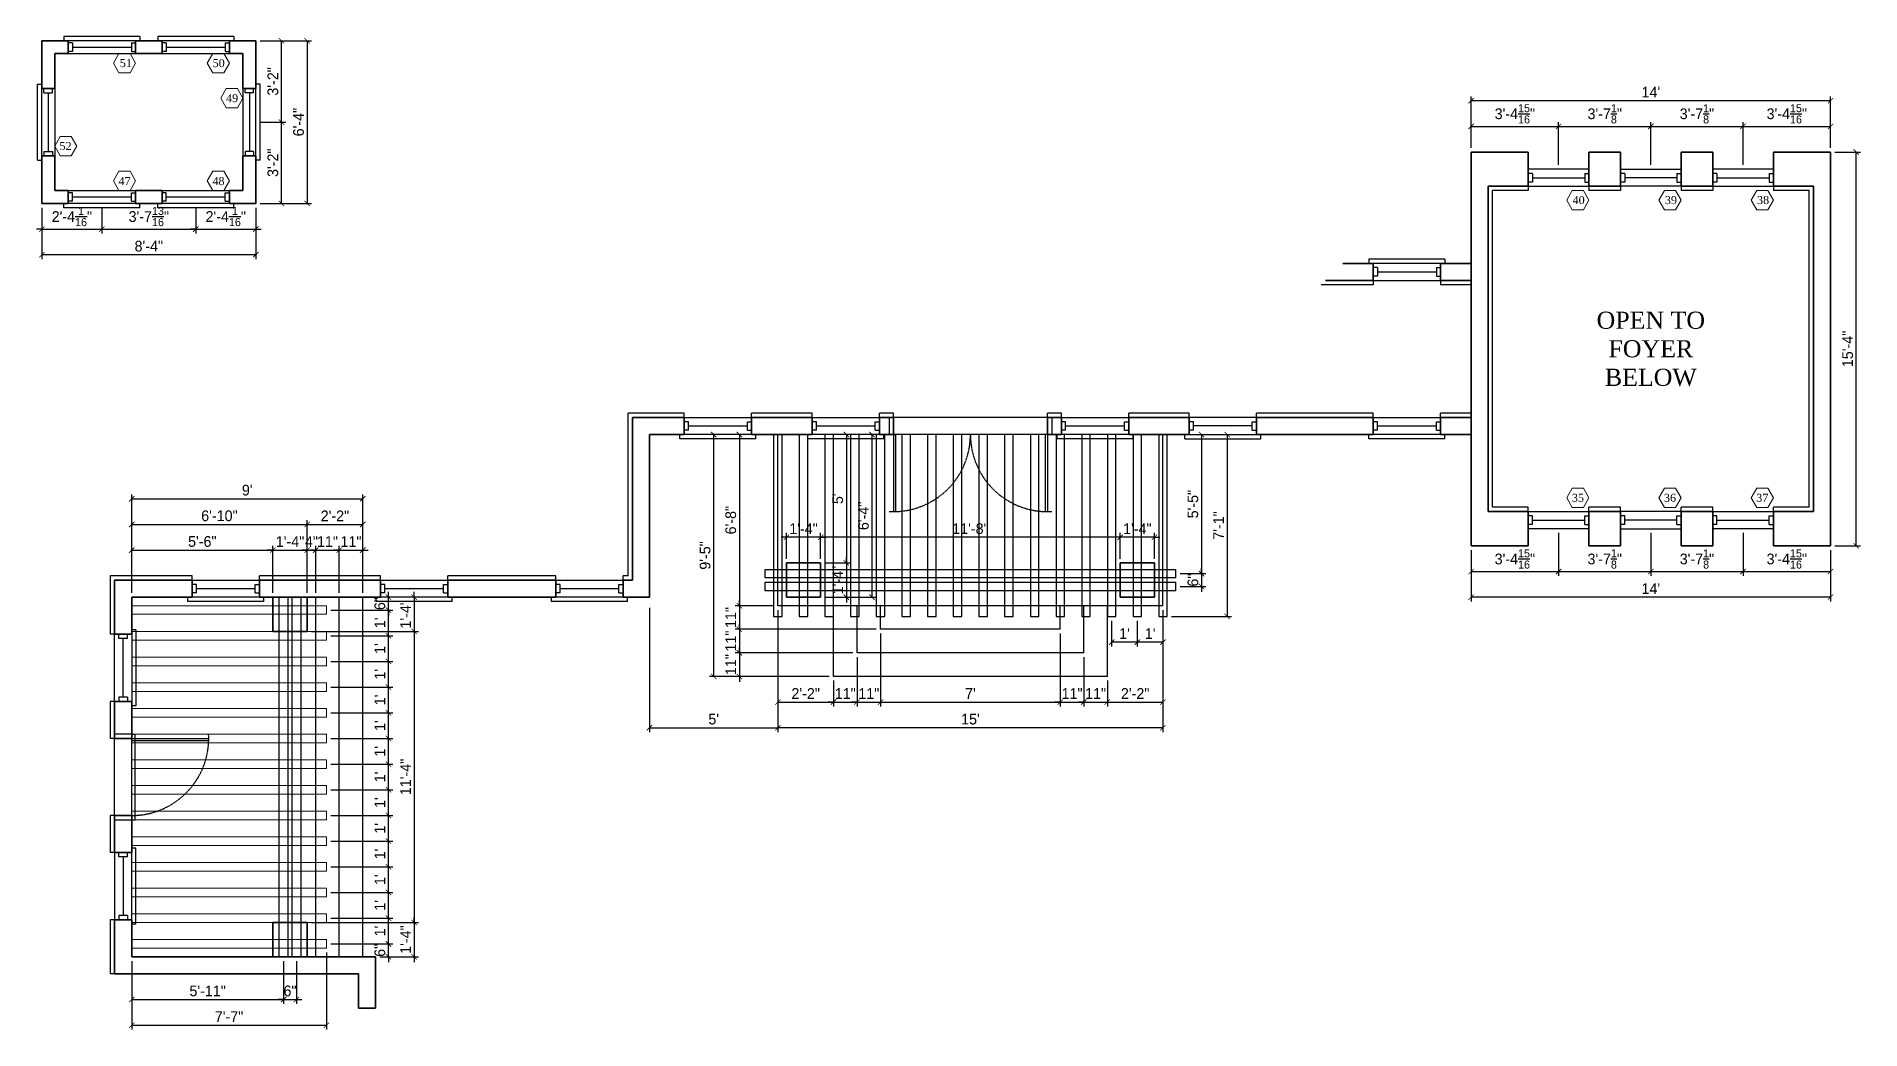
# Model space of a CAD drawing. Header units: inches. Extents: x 0 to 22102, y -19958 to 0.
# Drawn here: x 8379 to 9232, y -10253 to -9789 of the extents above; entities that cross this region are included whole.
import ezdxf
from ezdxf.enums import TextEntityAlignment as Align

# ---------------------------------------------------------------- set-up
doc = ezdxf.new("R2010")
doc.units = ezdxf.units.IN
doc.header["$MEASUREMENT"] = 0
doc.linetypes.add('HIDDEN', pattern=[0.375, 0.25, -0.125])
for name, color, linetype in [('DIM-EXT', 5, 'Continuous'), ('DOOR SILL', 1, 'Continuous'), ('DOOR-EXT', 2, 'Continuous'), ('HEADER-EXT', 5, 'HIDDEN'), ('ROOF', 3, 'Continuous'), ('STAIR', 2, 'Continuous'), ('TEXTL', 3, 'Continuous'), ('TRELLIS', 1, 'Continuous'), ('WINDOW GLASS', 4, 'Continuous'), ('WINDOW JAMB', 2, 'Continuous'), ('WINDOW SILL', 1, 'Continuous')]:
    doc.layers.add(name, color=color, linetype=linetype)
doc.layers.add('WALL-EXT', color=6, linetype='Continuous', lineweight=35)
doc.layers.add('window', color=160, linetype='Continuous', lineweight=5)
doc.styles.add('ARCHITXT', font='BOOKOS.TTF', dxfattribs={"height": 0.078125})
doc.styles.add('TITLE-1', font='BOOKOS.TTF', dxfattribs={"height": 5})
doc.dimstyles.new('Ideal', dxfattribs={"dimscale": 0, "dimtxt": 5, "dimasz": 2.5, "dimexe": 2, "dimexo": 2, "dimgap": 1.5, "dimtad": 1, "dimdec": 4, "dimzin": 0, "dimdsep": 46, "dimlunit": 4, "dimtxsty": 'Standard', "dimblk": 'ARCHTICK', "dimcen": 2, "dimclrt": 1, "dimazin": 0, "dimtfac": 0.75, "dimtdec": 4, "dimtix": 1, "dimtofl": 0, "dimtmove": 2, "dimatfit": 3, "dimldrblk": 'OPEN30', "dimfxl": 1, "dimtolj": 1, "dimtzin": 0, "dimarcsym": 0})

msp = doc.modelspace()

# ---------------------------------------------------------------- texts
at = {"layer": 'TEXTL', "insert": (9133.92957, -9935.18476), "char_height": 8, "width": 102.8934752, "attachment_point": 5, "style": 'TITLE-1'}
msp.add_mtext('OPEN TO\\PFOYER\\PBELOW', dxfattribs=at)

# ---------------------------------------------------------------- blocks, each defined once
blk = doc.blocks.new('_ArchTick')
at = {"color": 0, "linetype": 'ByBlock', "lineweight": 100, "const_width": 0.15}
blk.add_lwpolyline([(-0.5, -0.5), (0.5, 0.5)], dxfattribs=at)
blk = doc.blocks.new('*D331')
at = {"layer": 'Defpoints', "color": 0, "transparency": 16777216}
for p in [(8923.93, -9975.18), (8911.93, -10040.18), (8923.93, -10040.18)]:
    blk.add_point(p, dxfattribs=at)
at = {"layer": 'DIM-EXT', "color": 0, "lineweight": -2, "transparency": 16777216}
for p, q in [((8923.93, -9975.18), (8923.93, -10040.18)), ((8913.93, -10040.18), (8925.93, -10040.18))]:
    blk.add_line(p, q, dxfattribs=at)
at = {"layer": 'DIM-EXT', "color": 0, "lineweight": -2, "transparency": 16777216, "xscale": 2.5, "yscale": 2.5, "zscale": 2.5}
for p, rotation in [((8923.93, -9975.18), 90), ((8923.93, -10040.18), 270)]:
    blk.add_blockref('_ArchTick', p, dxfattribs=dict(at, rotation=rotation))
at = {"layer": 'DIM-EXT', "color": 1, "transparency": 16777216, "insert": (8919.93, -10007.68), "char_height": 5, "attachment_point": 5, "rotation": 90}
blk.add_mtext('\\A1;5\'-5"', dxfattribs=at)
blk = doc.blocks.new('_Open30')
at = {"color": 0, "linetype": 'ByBlock', "lineweight": -2}
for p, q in [((-1, 0.27), (0, 0)), ((0, 0), (-1, -0.27)), ((0, 0), (-1, 0))]:
    blk.add_line(p, q, dxfattribs=at)
blk = doc.blocks.new('*D332')
at = {"layer": 'Defpoints', "color": 0, "transparency": 16777216}
for p in [(8911.93, -10040.18), (8911.93, -10046.18), (8923.93, -10046.18)]:
    blk.add_point(p, dxfattribs=at)
at = {"layer": 'DIM-EXT', "color": 0, "lineweight": -2, "transparency": 16777216}
for p, q in [((8913.93, -10040.18), (8925.93, -10040.18)), ((8923.93, -10040.18), (8923.93, -10037.68)), ((8923.93, -10040.18), (8923.93, -10046.18)), ((8913.93, -10046.18), (8925.93, -10046.18)), ((8923.93, -10046.18), (8923.93, -10048.68))]:
    blk.add_line(p, q, dxfattribs=at)
at = {"layer": 'DIM-EXT', "color": 0, "lineweight": -2, "transparency": 16777216, "xscale": 2.5, "yscale": 2.5, "zscale": 2.5}
for p, rotation in [((8923.93, -10040.18), 270), ((8923.93, -10046.18), 90)]:
    blk.add_blockref('_ArchTick', p, dxfattribs=dict(at, rotation=rotation))
at = {"layer": 'DIM-EXT', "color": 1, "transparency": 16777216, "insert": (8919.93, -10043.18), "char_height": 5, "attachment_point": 5, "rotation": 90}
blk.add_mtext('\\A1;6"', dxfattribs=at)
blk = doc.blocks.new('*D333')
at = {"layer": 'Defpoints', "color": 0, "transparency": 16777216}
for p in [(8893.93, -10060.18), (8905.93, -10060.18), (8893.93, -10072.18)]:
    blk.add_point(p, dxfattribs=at)
at = {"layer": 'DIM-EXT', "color": 0, "lineweight": -2, "transparency": 16777216}
for p, q in [((8893.93, -10062.18), (8893.93, -10074.18)), ((8905.93, -10062.18), (8905.93, -10074.18)), ((8905.93, -10072.18), (8893.93, -10072.18))]:
    blk.add_line(p, q, dxfattribs=at)
at = {"layer": 'DIM-EXT', "color": 0, "lineweight": -2, "transparency": 16777216, "xscale": 2.5, "yscale": 2.5, "zscale": 2.5, "rotation": 180}
blk.add_blockref('_ArchTick', (8893.93, -10072.18), dxfattribs=at)
at = {"layer": 'DIM-EXT', "color": 0, "lineweight": -2, "transparency": 16777216, "xscale": 2.5, "yscale": 2.5, "zscale": 2.5}
blk.add_blockref('_ArchTick', (8905.93, -10072.18), dxfattribs=at)
at = {"layer": 'DIM-EXT', "color": 1, "transparency": 16777216, "insert": (8899.93, -10068.18), "char_height": 5, "attachment_point": 5}
blk.add_mtext("\\A1;1'", dxfattribs=at)
blk = doc.blocks.new('*D334')
at = {"layer": 'Defpoints', "color": 0, "transparency": 16777216}
for p in [(8881.93, -10060.18), (8893.93, -10060.18), (8881.93, -10072.18)]:
    blk.add_point(p, dxfattribs=at)
at = {"layer": 'DIM-EXT', "color": 0, "lineweight": -2, "transparency": 16777216}
for p, q in [((8881.93, -10062.18), (8881.93, -10074.18)), ((8893.93, -10062.18), (8893.93, -10074.18)), ((8893.93, -10072.18), (8881.93, -10072.18))]:
    blk.add_line(p, q, dxfattribs=at)
at = {"layer": 'DIM-EXT', "color": 0, "lineweight": -2, "transparency": 16777216, "xscale": 2.5, "yscale": 2.5, "zscale": 2.5, "rotation": 180}
blk.add_blockref('_ArchTick', (8881.93, -10072.18), dxfattribs=at)
at = {"layer": 'DIM-EXT', "color": 0, "lineweight": -2, "transparency": 16777216, "xscale": 2.5, "yscale": 2.5, "zscale": 2.5}
blk.add_blockref('_ArchTick', (8893.93, -10072.18), dxfattribs=at)
at = {"layer": 'DIM-EXT', "color": 1, "transparency": 16777216, "insert": (8887.93, -10068.18), "char_height": 5, "attachment_point": 5}
blk.add_mtext("\\A1;1'", dxfattribs=at)
blk = doc.blocks.new('*D335')
at = {"layer": 'Defpoints', "color": 0, "transparency": 16777216}
for p in [(8935.93, -9975.18), (8907.93, -10060.18), (8935.93, -10060.18)]:
    blk.add_point(p, dxfattribs=at)
at = {"layer": 'DIM-EXT', "color": 0, "lineweight": -2, "transparency": 16777216}
for p, q in [((8935.93, -9975.18), (8935.93, -10060.18)), ((8909.93, -10060.18), (8937.93, -10060.18))]:
    blk.add_line(p, q, dxfattribs=at)
at = {"layer": 'DIM-EXT', "color": 0, "lineweight": -2, "transparency": 16777216, "xscale": 2.5, "yscale": 2.5, "zscale": 2.5}
for p, rotation in [((8935.93, -9975.18), 90), ((8935.93, -10060.18), 270)]:
    blk.add_blockref('_ArchTick', p, dxfattribs=dict(at, rotation=rotation))
at = {"layer": 'DIM-EXT', "color": 1, "transparency": 16777216, "insert": (8931.93, -10017.68), "char_height": 5, "attachment_point": 5, "rotation": 90}
blk.add_mtext('\\A1;7\'-1"', dxfattribs=at)
blk = doc.blocks.new('*D336')
at = {"layer": 'Defpoints', "color": 0, "transparency": 16777216}
for p in [(8707.93, -9975.18), (8707.93, -10055.18), (8725.93, -10055.18)]:
    blk.add_point(p, dxfattribs=at)
at = {"layer": 'DIM-EXT', "color": 0, "lineweight": -2, "transparency": 16777216}
for p, q in [((8707.93, -9975.18), (8707.93, -10055.18)), ((8723.93, -10055.18), (8705.93, -10055.18))]:
    blk.add_line(p, q, dxfattribs=at)
at = {"layer": 'DIM-EXT', "color": 0, "lineweight": -2, "transparency": 16777216, "xscale": 2.5, "yscale": 2.5, "zscale": 2.5}
for p, rotation in [((8707.93, -9975.18), 90), ((8707.93, -10055.18), 270)]:
    blk.add_blockref('_ArchTick', p, dxfattribs=dict(at, rotation=rotation))
at = {"layer": 'DIM-EXT', "color": 1, "transparency": 16777216, "insert": (8703.93, -10015.18), "char_height": 5, "attachment_point": 5, "rotation": 90}
blk.add_mtext('\\A1;6\'-8"', dxfattribs=at)
blk = doc.blocks.new('*D337')
at = {"layer": 'Defpoints', "color": 0, "lineweight": 0, "transparency": 16777216}
for p in [(8514.93, -10213.18), (8543.93, -10213.18), (8543.93, -10219.18)]:
    blk.add_point(p, dxfattribs=at)
at = {"layer": 'TRELLIS', "color": 0, "lineweight": -2, "transparency": 16777216}
for p, q in [((8543.93, -10213.18), (8543.93, -10210.68)), ((8516.93, -10213.18), (8545.93, -10213.18)), ((8543.93, -10219.18), (8543.93, -10213.18)), ((8543.93, -10219.18), (8543.93, -10221.68))]:
    blk.add_line(p, q, dxfattribs=at)
at = {"layer": 'TRELLIS', "color": 0, "lineweight": -2, "transparency": 16777216, "xscale": 2.5, "yscale": 2.5, "zscale": 2.5}
for p, rotation in [((8543.93, -10213.18), 270), ((8543.93, -10219.18), 90)]:
    blk.add_blockref('_ArchTick', p, dxfattribs=dict(at, rotation=rotation))
at = {"layer": 'TRELLIS', "color": 1, "lineweight": 0, "transparency": 16777216, "insert": (8539.93, -10216.18), "char_height": 5, "attachment_point": 5, "rotation": 90}
blk.add_mtext('\\A1;6"', dxfattribs=at)
blk = doc.blocks.new('*D338')
at = {"layer": 'Defpoints', "color": 0, "lineweight": 0, "transparency": 16777216}
for p in [(8514.93, -10201.18), (8543.93, -10201.18), (8514.93, -10213.18)]:
    blk.add_point(p, dxfattribs=at)
at = {"layer": 'TRELLIS', "color": 0, "lineweight": -2, "transparency": 16777216}
for p, q in [((8516.93, -10201.18), (8545.93, -10201.18)), ((8543.93, -10213.18), (8543.93, -10201.18)), ((8516.93, -10213.18), (8545.93, -10213.18))]:
    blk.add_line(p, q, dxfattribs=at)
at = {"layer": 'TRELLIS', "color": 0, "lineweight": -2, "transparency": 16777216, "xscale": 2.5, "yscale": 2.5, "zscale": 2.5}
for p, rotation in [((8543.93, -10201.18), 90), ((8543.93, -10213.18), 270)]:
    blk.add_blockref('_ArchTick', p, dxfattribs=dict(at, rotation=rotation))
at = {"layer": 'TRELLIS', "color": 1, "lineweight": 0, "transparency": 16777216, "insert": (8539.93, -10207.18), "char_height": 5, "attachment_point": 5, "rotation": 90}
blk.add_mtext("\\A1;1'", dxfattribs=at)
blk = doc.blocks.new('*D339')
at = {"layer": 'Defpoints', "color": 0, "lineweight": 0, "transparency": 16777216}
for p in [(8514.93, -10189.18), (8543.93, -10189.18), (8514.93, -10201.18)]:
    blk.add_point(p, dxfattribs=at)
at = {"layer": 'TRELLIS', "color": 0, "lineweight": -2, "transparency": 16777216}
for p, q in [((8516.93, -10189.18), (8545.93, -10189.18)), ((8543.93, -10201.18), (8543.93, -10189.18)), ((8516.93, -10201.18), (8545.93, -10201.18))]:
    blk.add_line(p, q, dxfattribs=at)
at = {"layer": 'TRELLIS', "color": 0, "lineweight": -2, "transparency": 16777216, "xscale": 2.5, "yscale": 2.5, "zscale": 2.5}
for p, rotation in [((8543.93, -10189.18), 90), ((8543.93, -10201.18), 270)]:
    blk.add_blockref('_ArchTick', p, dxfattribs=dict(at, rotation=rotation))
at = {"layer": 'TRELLIS', "color": 1, "lineweight": 0, "transparency": 16777216, "insert": (8539.93, -10195.18), "char_height": 5, "attachment_point": 5, "rotation": 90}
blk.add_mtext("\\A1;1'", dxfattribs=at)
blk = doc.blocks.new('*D340')
at = {"layer": 'Defpoints', "color": 0, "lineweight": 0, "transparency": 16777216}
for p in [(8514.93, -10177.18), (8543.93, -10177.18), (8514.93, -10189.18)]:
    blk.add_point(p, dxfattribs=at)
at = {"layer": 'TRELLIS', "color": 0, "lineweight": -2, "transparency": 16777216}
for p, q in [((8516.93, -10177.18), (8545.93, -10177.18)), ((8543.93, -10189.18), (8543.93, -10177.18)), ((8516.93, -10189.18), (8545.93, -10189.18))]:
    blk.add_line(p, q, dxfattribs=at)
at = {"layer": 'TRELLIS', "color": 0, "lineweight": -2, "transparency": 16777216, "xscale": 2.5, "yscale": 2.5, "zscale": 2.5}
for p, rotation in [((8543.93, -10177.18), 90), ((8543.93, -10189.18), 270)]:
    blk.add_blockref('_ArchTick', p, dxfattribs=dict(at, rotation=rotation))
at = {"layer": 'TRELLIS', "color": 1, "lineweight": 0, "transparency": 16777216, "insert": (8539.93, -10183.18), "char_height": 5, "attachment_point": 5, "rotation": 90}
blk.add_mtext("\\A1;1'", dxfattribs=at)
blk = doc.blocks.new('*D341')
at = {"layer": 'Defpoints', "color": 0, "lineweight": 0, "transparency": 16777216}
for p in [(8514.93, -10165.18), (8543.93, -10165.18), (8514.93, -10177.18)]:
    blk.add_point(p, dxfattribs=at)
at = {"layer": 'TRELLIS', "color": 0, "lineweight": -2, "transparency": 16777216}
for p, q in [((8516.93, -10165.18), (8545.93, -10165.18)), ((8543.93, -10177.18), (8543.93, -10165.18)), ((8516.93, -10177.18), (8545.93, -10177.18))]:
    blk.add_line(p, q, dxfattribs=at)
at = {"layer": 'TRELLIS', "color": 0, "lineweight": -2, "transparency": 16777216, "xscale": 2.5, "yscale": 2.5, "zscale": 2.5}
for p, rotation in [((8543.93, -10165.18), 90), ((8543.93, -10177.18), 270)]:
    blk.add_blockref('_ArchTick', p, dxfattribs=dict(at, rotation=rotation))
at = {"layer": 'TRELLIS', "color": 1, "lineweight": 0, "transparency": 16777216, "insert": (8539.93, -10171.18), "char_height": 5, "attachment_point": 5, "rotation": 90}
blk.add_mtext("\\A1;1'", dxfattribs=at)
blk = doc.blocks.new('*D342')
at = {"layer": 'Defpoints', "color": 0, "lineweight": 0, "transparency": 16777216}
for p in [(8514.93, -10153.18), (8543.93, -10153.18), (8514.93, -10165.18)]:
    blk.add_point(p, dxfattribs=at)
at = {"layer": 'TRELLIS', "color": 0, "lineweight": -2, "transparency": 16777216}
for p, q in [((8516.93, -10153.18), (8545.93, -10153.18)), ((8543.93, -10165.18), (8543.93, -10153.18)), ((8516.93, -10165.18), (8545.93, -10165.18))]:
    blk.add_line(p, q, dxfattribs=at)
at = {"layer": 'TRELLIS', "color": 0, "lineweight": -2, "transparency": 16777216, "xscale": 2.5, "yscale": 2.5, "zscale": 2.5}
for p, rotation in [((8543.93, -10153.18), 90), ((8543.93, -10165.18), 270)]:
    blk.add_blockref('_ArchTick', p, dxfattribs=dict(at, rotation=rotation))
at = {"layer": 'TRELLIS', "color": 1, "lineweight": 0, "transparency": 16777216, "insert": (8539.93, -10159.18), "char_height": 5, "attachment_point": 5, "rotation": 90}
blk.add_mtext("\\A1;1'", dxfattribs=at)
blk = doc.blocks.new('*D343')
at = {"layer": 'Defpoints', "color": 0, "lineweight": 0, "transparency": 16777216}
for p in [(8514.93, -10141.18), (8543.93, -10141.18), (8514.93, -10153.18)]:
    blk.add_point(p, dxfattribs=at)
at = {"layer": 'TRELLIS', "color": 0, "lineweight": -2, "transparency": 16777216}
for p, q in [((8516.93, -10141.18), (8545.93, -10141.18)), ((8543.93, -10153.18), (8543.93, -10141.18)), ((8516.93, -10153.18), (8545.93, -10153.18))]:
    blk.add_line(p, q, dxfattribs=at)
at = {"layer": 'TRELLIS', "color": 0, "lineweight": -2, "transparency": 16777216, "xscale": 2.5, "yscale": 2.5, "zscale": 2.5}
for p, rotation in [((8543.93, -10141.18), 90), ((8543.93, -10153.18), 270)]:
    blk.add_blockref('_ArchTick', p, dxfattribs=dict(at, rotation=rotation))
at = {"layer": 'TRELLIS', "color": 1, "lineweight": 0, "transparency": 16777216, "insert": (8539.93, -10147.18), "char_height": 5, "attachment_point": 5, "rotation": 90}
blk.add_mtext("\\A1;1'", dxfattribs=at)
blk = doc.blocks.new('*D344')
at = {"layer": 'Defpoints', "color": 0, "lineweight": 0, "transparency": 16777216}
for p in [(8514.93, -10129.18), (8543.93, -10129.18), (8514.93, -10141.18)]:
    blk.add_point(p, dxfattribs=at)
at = {"layer": 'TRELLIS', "color": 0, "lineweight": -2, "transparency": 16777216}
for p, q in [((8516.93, -10129.18), (8545.93, -10129.18)), ((8543.93, -10141.18), (8543.93, -10129.18)), ((8516.93, -10141.18), (8545.93, -10141.18))]:
    blk.add_line(p, q, dxfattribs=at)
at = {"layer": 'TRELLIS', "color": 0, "lineweight": -2, "transparency": 16777216, "xscale": 2.5, "yscale": 2.5, "zscale": 2.5}
for p, rotation in [((8543.93, -10129.18), 90), ((8543.93, -10141.18), 270)]:
    blk.add_blockref('_ArchTick', p, dxfattribs=dict(at, rotation=rotation))
at = {"layer": 'TRELLIS', "color": 1, "lineweight": 0, "transparency": 16777216, "insert": (8539.93, -10135.18), "char_height": 5, "attachment_point": 5, "rotation": 90}
blk.add_mtext("\\A1;1'", dxfattribs=at)
blk = doc.blocks.new('*D345')
at = {"layer": 'Defpoints', "color": 0, "lineweight": 0, "transparency": 16777216}
for p in [(8514.93, -10117.18), (8543.93, -10117.18), (8514.93, -10129.18)]:
    blk.add_point(p, dxfattribs=at)
at = {"layer": 'TRELLIS', "color": 0, "lineweight": -2, "transparency": 16777216}
for p, q in [((8516.93, -10117.18), (8545.93, -10117.18)), ((8543.93, -10129.18), (8543.93, -10117.18)), ((8516.93, -10129.18), (8545.93, -10129.18))]:
    blk.add_line(p, q, dxfattribs=at)
at = {"layer": 'TRELLIS', "color": 0, "lineweight": -2, "transparency": 16777216, "xscale": 2.5, "yscale": 2.5, "zscale": 2.5}
for p, rotation in [((8543.93, -10117.18), 90), ((8543.93, -10129.18), 270)]:
    blk.add_blockref('_ArchTick', p, dxfattribs=dict(at, rotation=rotation))
at = {"layer": 'TRELLIS', "color": 1, "lineweight": 0, "transparency": 16777216, "insert": (8539.93, -10123.18), "char_height": 5, "attachment_point": 5, "rotation": 90}
blk.add_mtext("\\A1;1'", dxfattribs=at)
blk = doc.blocks.new('*D346')
at = {"layer": 'Defpoints', "color": 0, "lineweight": 0, "transparency": 16777216}
for p in [(8514.93, -10105.18), (8543.93, -10105.18), (8514.93, -10117.18)]:
    blk.add_point(p, dxfattribs=at)
at = {"layer": 'TRELLIS', "color": 0, "lineweight": -2, "transparency": 16777216}
for p, q in [((8516.93, -10105.18), (8545.93, -10105.18)), ((8543.93, -10117.18), (8543.93, -10105.18)), ((8516.93, -10117.18), (8545.93, -10117.18))]:
    blk.add_line(p, q, dxfattribs=at)
at = {"layer": 'TRELLIS', "color": 0, "lineweight": -2, "transparency": 16777216, "xscale": 2.5, "yscale": 2.5, "zscale": 2.5}
for p, rotation in [((8543.93, -10105.18), 90), ((8543.93, -10117.18), 270)]:
    blk.add_blockref('_ArchTick', p, dxfattribs=dict(at, rotation=rotation))
at = {"layer": 'TRELLIS', "color": 1, "lineweight": 0, "transparency": 16777216, "insert": (8539.93, -10111.18), "char_height": 5, "attachment_point": 5, "rotation": 90}
blk.add_mtext("\\A1;1'", dxfattribs=at)
blk = doc.blocks.new('*D347')
at = {"layer": 'Defpoints', "color": 0, "lineweight": 0, "transparency": 16777216}
for p in [(8514.93, -10093.18), (8543.93, -10093.18), (8514.93, -10105.18)]:
    blk.add_point(p, dxfattribs=at)
at = {"layer": 'TRELLIS', "color": 0, "lineweight": -2, "transparency": 16777216}
for p, q in [((8516.93, -10093.18), (8545.93, -10093.18)), ((8543.93, -10105.18), (8543.93, -10093.18)), ((8516.93, -10105.18), (8545.93, -10105.18))]:
    blk.add_line(p, q, dxfattribs=at)
at = {"layer": 'TRELLIS', "color": 0, "lineweight": -2, "transparency": 16777216, "xscale": 2.5, "yscale": 2.5, "zscale": 2.5}
for p, rotation in [((8543.93, -10093.18), 90), ((8543.93, -10105.18), 270)]:
    blk.add_blockref('_ArchTick', p, dxfattribs=dict(at, rotation=rotation))
at = {"layer": 'TRELLIS', "color": 1, "lineweight": 0, "transparency": 16777216, "insert": (8539.93, -10099.18), "char_height": 5, "attachment_point": 5, "rotation": 90}
blk.add_mtext("\\A1;1'", dxfattribs=at)
blk = doc.blocks.new('*D348')
at = {"layer": 'Defpoints', "color": 0, "lineweight": 0, "transparency": 16777216}
for p in [(8514.93, -10081.18), (8543.93, -10081.18), (8514.93, -10093.18)]:
    blk.add_point(p, dxfattribs=at)
at = {"layer": 'TRELLIS', "color": 0, "lineweight": -2, "transparency": 16777216}
for p, q in [((8516.93, -10081.18), (8545.93, -10081.18)), ((8543.93, -10093.18), (8543.93, -10081.18)), ((8516.93, -10093.18), (8545.93, -10093.18))]:
    blk.add_line(p, q, dxfattribs=at)
at = {"layer": 'TRELLIS', "color": 0, "lineweight": -2, "transparency": 16777216, "xscale": 2.5, "yscale": 2.5, "zscale": 2.5}
for p, rotation in [((8543.93, -10081.18), 90), ((8543.93, -10093.18), 270)]:
    blk.add_blockref('_ArchTick', p, dxfattribs=dict(at, rotation=rotation))
at = {"layer": 'TRELLIS', "color": 1, "lineweight": 0, "transparency": 16777216, "insert": (8539.93, -10087.18), "char_height": 5, "attachment_point": 5, "rotation": 90}
blk.add_mtext("\\A1;1'", dxfattribs=at)
blk = doc.blocks.new('*D349')
at = {"layer": 'Defpoints', "color": 0, "lineweight": 0, "transparency": 16777216}
for p in [(8514.93, -10069.18), (8543.93, -10069.18), (8514.93, -10081.18)]:
    blk.add_point(p, dxfattribs=at)
at = {"layer": 'TRELLIS', "color": 0, "lineweight": -2, "transparency": 16777216}
for p, q in [((8516.93, -10069.18), (8545.93, -10069.18)), ((8543.93, -10081.18), (8543.93, -10069.18)), ((8516.93, -10081.18), (8545.93, -10081.18))]:
    blk.add_line(p, q, dxfattribs=at)
at = {"layer": 'TRELLIS', "color": 0, "lineweight": -2, "transparency": 16777216, "xscale": 2.5, "yscale": 2.5, "zscale": 2.5}
for p, rotation in [((8543.93, -10069.18), 90), ((8543.93, -10081.18), 270)]:
    blk.add_blockref('_ArchTick', p, dxfattribs=dict(at, rotation=rotation))
at = {"layer": 'TRELLIS', "color": 1, "lineweight": 0, "transparency": 16777216, "insert": (8539.93, -10075.18), "char_height": 5, "attachment_point": 5, "rotation": 90}
blk.add_mtext("\\A1;1'", dxfattribs=at)
blk = doc.blocks.new('*D350')
at = {"layer": 'Defpoints', "color": 0, "lineweight": 0, "transparency": 16777216}
for p in [(8514.93, -10057.18), (8543.93, -10057.18), (8514.93, -10069.18)]:
    blk.add_point(p, dxfattribs=at)
at = {"layer": 'TRELLIS', "color": 0, "lineweight": -2, "transparency": 16777216}
for p, q in [((8516.93, -10057.18), (8545.93, -10057.18)), ((8543.93, -10069.18), (8543.93, -10057.18)), ((8516.93, -10069.18), (8545.93, -10069.18))]:
    blk.add_line(p, q, dxfattribs=at)
at = {"layer": 'TRELLIS', "color": 0, "lineweight": -2, "transparency": 16777216, "xscale": 2.5, "yscale": 2.5, "zscale": 2.5}
for p, rotation in [((8543.93, -10057.18), 90), ((8543.93, -10069.18), 270)]:
    blk.add_blockref('_ArchTick', p, dxfattribs=dict(at, rotation=rotation))
at = {"layer": 'TRELLIS', "color": 1, "lineweight": 0, "transparency": 16777216, "insert": (8539.93, -10063.18), "char_height": 5, "attachment_point": 5, "rotation": 90}
blk.add_mtext("\\A1;1'", dxfattribs=at)
blk = doc.blocks.new('*D351')
at = {"layer": 'Defpoints', "color": 0, "lineweight": 0, "transparency": 16777216}
for p in [(8514.93, -10057.18), (8543.93, -10051.18), (8543.93, -10051.18)]:
    blk.add_point(p, dxfattribs=at)
at = {"layer": 'TRELLIS', "color": 0, "lineweight": -2, "transparency": 16777216}
for p, q in [((8543.93, -10051.18), (8543.93, -10048.68)), ((8516.93, -10057.18), (8545.93, -10057.18)), ((8543.93, -10057.18), (8543.93, -10051.18)), ((8543.93, -10057.18), (8543.93, -10059.68))]:
    blk.add_line(p, q, dxfattribs=at)
at = {"layer": 'TRELLIS', "color": 0, "lineweight": -2, "transparency": 16777216, "xscale": 2.5, "yscale": 2.5, "zscale": 2.5}
for p, rotation in [((8543.93, -10051.18), 270), ((8543.93, -10057.18), 90)]:
    blk.add_blockref('_ArchTick', p, dxfattribs=dict(at, rotation=rotation))
at = {"layer": 'TRELLIS', "color": 1, "lineweight": 0, "transparency": 16777216, "insert": (8539.93, -10054.18), "char_height": 5, "attachment_point": 5, "rotation": 90}
blk.add_mtext('\\A1;6"', dxfattribs=at)
blk = doc.blocks.new('*D352')
at = {"layer": 'Defpoints', "color": 0, "lineweight": 0, "transparency": 16777216}
for p in [(8555.93, -10051.18), (8505.93, -10067.18), (8555.93, -10067.18)]:
    blk.add_point(p, dxfattribs=at)
at = {"layer": 'TRELLIS', "color": 0, "lineweight": -2, "transparency": 16777216}
for p, q in [((8555.93, -10051.18), (8555.93, -10048.68)), ((8555.93, -10051.18), (8555.93, -10067.18)), ((8507.93, -10067.18), (8557.93, -10067.18)), ((8555.93, -10067.18), (8555.93, -10069.68))]:
    blk.add_line(p, q, dxfattribs=at)
at = {"layer": 'TRELLIS', "color": 0, "lineweight": -2, "transparency": 16777216, "xscale": 2.5, "yscale": 2.5, "zscale": 2.5}
for p, rotation in [((8555.93, -10051.18), 270), ((8555.93, -10067.18), 90)]:
    blk.add_blockref('_ArchTick', p, dxfattribs=dict(at, rotation=rotation))
at = {"layer": 'TRELLIS', "color": 1, "lineweight": 0, "transparency": 16777216, "insert": (8551.93, -10059.18), "char_height": 5, "attachment_point": 5, "rotation": 90}
blk.add_mtext('\\A1;1\'-4"', dxfattribs=at)
blk = doc.blocks.new('*D353')
at = {"layer": 'Defpoints', "color": 0, "lineweight": 0, "transparency": 16777216}
for p in [(8505.93, -10067.18), (8505.93, -10203.18), (8555.93, -10203.18)]:
    blk.add_point(p, dxfattribs=at)
at = {"layer": 'TRELLIS', "color": 0, "lineweight": -2, "transparency": 16777216}
for p, q in [((8507.93, -10067.18), (8557.93, -10067.18)), ((8555.93, -10067.18), (8555.93, -10203.18)), ((8507.93, -10203.18), (8557.93, -10203.18))]:
    blk.add_line(p, q, dxfattribs=at)
at = {"layer": 'TRELLIS', "color": 0, "lineweight": -2, "transparency": 16777216, "xscale": 2.5, "yscale": 2.5, "zscale": 2.5}
for p, rotation in [((8555.93, -10067.18), 90), ((8555.93, -10203.18), 270)]:
    blk.add_blockref('_ArchTick', p, dxfattribs=dict(at, rotation=rotation))
at = {"layer": 'TRELLIS', "color": 1, "lineweight": 0, "transparency": 16777216, "insert": (8551.93, -10135.18), "char_height": 5, "attachment_point": 5, "rotation": 90}
blk.add_mtext('\\A1;11\'-4"', dxfattribs=at)
blk = doc.blocks.new('*D354')
at = {"layer": 'Defpoints', "color": 0, "lineweight": 0, "transparency": 16777216}
for p in [(8505.93, -10203.18), (8537.93, -10219.18), (8555.93, -10219.18)]:
    blk.add_point(p, dxfattribs=at)
at = {"layer": 'TRELLIS', "color": 0, "lineweight": -2, "transparency": 16777216}
for p, q in [((8507.93, -10203.18), (8557.93, -10203.18)), ((8555.93, -10203.18), (8555.93, -10200.68)), ((8555.93, -10203.18), (8555.93, -10219.18)), ((8539.93, -10219.18), (8557.93, -10219.18)), ((8555.93, -10219.18), (8555.93, -10221.68))]:
    blk.add_line(p, q, dxfattribs=at)
at = {"layer": 'TRELLIS', "color": 0, "lineweight": -2, "transparency": 16777216, "xscale": 2.5, "yscale": 2.5, "zscale": 2.5}
for p, rotation in [((8555.93, -10203.18), 270), ((8555.93, -10219.18), 90)]:
    blk.add_blockref('_ArchTick', p, dxfattribs=dict(at, rotation=rotation))
at = {"layer": 'TRELLIS', "color": 1, "lineweight": 0, "transparency": 16777216, "insert": (8551.93, -10211.18), "char_height": 5, "attachment_point": 5, "rotation": 90}
blk.add_mtext('\\A1;1\'-4"', dxfattribs=at)
blk = doc.blocks.new('*D355')
at = {"layer": 'Defpoints', "color": 0, "lineweight": 0, "transparency": 16777216}
for p in [(8489.93, -10029.18), (8423.93, -10051.18), (8489.93, -10051.18)]:
    blk.add_point(p, dxfattribs=at)
at = {"layer": 'TRELLIS', "color": 0, "lineweight": -2, "transparency": 16777216}
for p, q in [((8423.93, -10049.18), (8423.93, -10027.18)), ((8423.93, -10029.18), (8489.93, -10029.18)), ((8489.93, -10049.18), (8489.93, -10027.18))]:
    blk.add_line(p, q, dxfattribs=at)
at = {"layer": 'TRELLIS', "color": 0, "lineweight": -2, "transparency": 16777216, "xscale": 2.5, "yscale": 2.5, "zscale": 2.5, "rotation": 180}
blk.add_blockref('_ArchTick', (8423.93, -10029.18), dxfattribs=at)
at = {"layer": 'TRELLIS', "color": 0, "lineweight": -2, "transparency": 16777216, "xscale": 2.5, "yscale": 2.5, "zscale": 2.5}
blk.add_blockref('_ArchTick', (8489.93, -10029.18), dxfattribs=at)
at = {"layer": 'TRELLIS', "color": 1, "lineweight": 0, "transparency": 16777216, "insert": (8456.93, -10025.18), "char_height": 5, "attachment_point": 5}
blk.add_mtext('\\A1;5\'-6"', dxfattribs=at)
blk = doc.blocks.new('*D356')
at = {"layer": 'Defpoints', "color": 0, "lineweight": 0, "transparency": 16777216}
for p in [(8505.93, -10029.18), (8489.93, -10051.18), (8505.93, -10051.18)]:
    blk.add_point(p, dxfattribs=at)
at = {"layer": 'TRELLIS', "color": 0, "lineweight": -2, "transparency": 16777216}
for p, q in [((8489.93, -10029.18), (8487.43, -10029.18)), ((8489.93, -10049.18), (8489.93, -10027.18)), ((8489.93, -10029.18), (8505.93, -10029.18)), ((8505.93, -10049.18), (8505.93, -10027.18)), ((8505.93, -10029.18), (8508.43, -10029.18))]:
    blk.add_line(p, q, dxfattribs=at)
at = {"layer": 'TRELLIS', "color": 0, "lineweight": -2, "transparency": 16777216, "xscale": 2.5, "yscale": 2.5, "zscale": 2.5}
blk.add_blockref('_ArchTick', (8489.93, -10029.18), dxfattribs=at)
at = {"layer": 'TRELLIS', "color": 0, "lineweight": -2, "transparency": 16777216, "xscale": 2.5, "yscale": 2.5, "zscale": 2.5, "rotation": 180}
blk.add_blockref('_ArchTick', (8505.93, -10029.18), dxfattribs=at)
at = {"layer": 'TRELLIS', "color": 1, "lineweight": 0, "transparency": 16777216, "insert": (8497.93, -10025.18), "char_height": 5, "attachment_point": 5}
blk.add_mtext('\\A1;1\'-4"', dxfattribs=at)
blk = doc.blocks.new('*D357')
at = {"layer": 'Defpoints', "color": 0, "transparency": 16777216}
for p in [(8505.93, -10017.18), (8423.93, -10051.18), (8505.93, -10051.18)]:
    blk.add_point(p, dxfattribs=at)
at = {"layer": 'DIM-EXT', "color": 0, "lineweight": -2, "transparency": 16777216}
for p, q in [((8423.93, -10049.18), (8423.93, -10015.18)), ((8505.93, -10049.18), (8505.93, -10015.18)), ((8423.93, -10017.18), (8505.93, -10017.18))]:
    blk.add_line(p, q, dxfattribs=at)
at = {"layer": 'DIM-EXT', "color": 0, "lineweight": -2, "transparency": 16777216, "xscale": 2.5, "yscale": 2.5, "zscale": 2.5, "rotation": 180}
blk.add_blockref('_ArchTick', (8423.93, -10017.18), dxfattribs=at)
at = {"layer": 'DIM-EXT', "color": 0, "lineweight": -2, "transparency": 16777216, "xscale": 2.5, "yscale": 2.5, "zscale": 2.5}
blk.add_blockref('_ArchTick', (8505.93, -10017.18), dxfattribs=at)
at = {"layer": 'DIM-EXT', "color": 1, "transparency": 16777216, "insert": (8464.93, -10013.18), "char_height": 5, "attachment_point": 5}
blk.add_mtext('\\A1;6\'-10"', dxfattribs=at)
blk = doc.blocks.new('*D358')
at = {"layer": 'Defpoints', "color": 0, "lineweight": 0, "transparency": 16777216}
for p in [(8423.93, -10219.18), (8494.93, -10219.18), (8494.93, -10239.18)]:
    blk.add_point(p, dxfattribs=at)
at = {"layer": 'TRELLIS', "color": 0, "lineweight": -2, "transparency": 16777216}
for p, q in [((8423.93, -10221.18), (8423.93, -10241.18)), ((8494.93, -10221.18), (8494.93, -10241.18)), ((8423.93, -10239.18), (8494.93, -10239.18))]:
    blk.add_line(p, q, dxfattribs=at)
at = {"layer": 'TRELLIS', "color": 0, "lineweight": -2, "transparency": 16777216, "xscale": 2.5, "yscale": 2.5, "zscale": 2.5, "rotation": 180}
blk.add_blockref('_ArchTick', (8423.93, -10239.18), dxfattribs=at)
at = {"layer": 'TRELLIS', "color": 0, "lineweight": -2, "transparency": 16777216, "xscale": 2.5, "yscale": 2.5, "zscale": 2.5}
blk.add_blockref('_ArchTick', (8494.93, -10239.18), dxfattribs=at)
at = {"layer": 'TRELLIS', "color": 1, "lineweight": 0, "transparency": 16777216, "insert": (8459.43, -10235.18), "char_height": 5, "attachment_point": 5}
blk.add_mtext('\\A1;5\'-11"', dxfattribs=at)
blk = doc.blocks.new('*D359')
at = {"layer": 'Defpoints', "color": 0, "lineweight": 0, "transparency": 16777216}
for p in [(8494.93, -10219.18), (8500.93, -10219.18), (8500.93, -10239.18)]:
    blk.add_point(p, dxfattribs=at)
at = {"layer": 'TRELLIS', "color": 0, "lineweight": -2, "transparency": 16777216}
for p, q in [((8494.93, -10221.18), (8494.93, -10241.18)), ((8500.93, -10221.18), (8500.93, -10241.18)), ((8494.93, -10239.18), (8492.43, -10239.18)), ((8494.93, -10239.18), (8500.93, -10239.18)), ((8500.93, -10239.18), (8503.43, -10239.18))]:
    blk.add_line(p, q, dxfattribs=at)
at = {"layer": 'TRELLIS', "color": 0, "lineweight": -2, "transparency": 16777216, "xscale": 2.5, "yscale": 2.5, "zscale": 2.5}
blk.add_blockref('_ArchTick', (8494.93, -10239.18), dxfattribs=at)
at = {"layer": 'TRELLIS', "color": 0, "lineweight": -2, "transparency": 16777216, "xscale": 2.5, "yscale": 2.5, "zscale": 2.5, "rotation": 180}
blk.add_blockref('_ArchTick', (8500.93, -10239.18), dxfattribs=at)
at = {"layer": 'TRELLIS', "color": 1, "lineweight": 0, "transparency": 16777216, "insert": (8497.93, -10235.18), "char_height": 5, "attachment_point": 5}
blk.add_mtext('\\A1;6"', dxfattribs=at)
blk = doc.blocks.new('*D360')
at = {"layer": 'Defpoints', "color": 0, "lineweight": 0, "transparency": 16777216}
for p in [(8423.93, -10219.18), (8514.93, -10215.18), (8514.93, -10251.18)]:
    blk.add_point(p, dxfattribs=at)
at = {"layer": 'TRELLIS', "color": 0, "lineweight": -2, "transparency": 16777216}
for p, q in [((8423.93, -10221.18), (8423.93, -10253.18)), ((8514.93, -10217.18), (8514.93, -10253.18)), ((8423.93, -10251.18), (8514.93, -10251.18))]:
    blk.add_line(p, q, dxfattribs=at)
at = {"layer": 'TRELLIS', "color": 0, "lineweight": -2, "transparency": 16777216, "xscale": 2.5, "yscale": 2.5, "zscale": 2.5, "rotation": 180}
blk.add_blockref('_ArchTick', (8423.93, -10251.18), dxfattribs=at)
at = {"layer": 'TRELLIS', "color": 0, "lineweight": -2, "transparency": 16777216, "xscale": 2.5, "yscale": 2.5, "zscale": 2.5}
blk.add_blockref('_ArchTick', (8514.93, -10251.18), dxfattribs=at)
at = {"layer": 'TRELLIS', "color": 1, "lineweight": 0, "transparency": 16777216, "insert": (8469.43, -10247.18), "char_height": 5, "attachment_point": 5}
blk.add_mtext('\\A1;7\'-7"', dxfattribs=at)
blk = doc.blocks.new('*D363')
at = {"layer": 'Defpoints', "color": 0, "transparency": 16777216}
for p in [(8885.93, -10023.18), (8885.93, -10035.18), (8901.93, -10035.18)]:
    blk.add_point(p, dxfattribs=at)
at = {"layer": 'DIM-EXT', "color": 0, "lineweight": -2, "transparency": 16777216}
for p, q in [((8885.93, -10023.18), (8883.43, -10023.18)), ((8885.93, -10033.18), (8885.93, -10021.18)), ((8901.93, -10023.18), (8885.93, -10023.18)), ((8901.93, -10033.18), (8901.93, -10021.18)), ((8901.93, -10023.18), (8904.43, -10023.18))]:
    blk.add_line(p, q, dxfattribs=at)
at = {"layer": 'DIM-EXT', "color": 0, "lineweight": -2, "transparency": 16777216, "xscale": 2.5, "yscale": 2.5, "zscale": 2.5}
blk.add_blockref('_ArchTick', (8885.93, -10023.18), dxfattribs=at)
at = {"layer": 'DIM-EXT', "color": 0, "lineweight": -2, "transparency": 16777216, "xscale": 2.5, "yscale": 2.5, "zscale": 2.5, "rotation": 180}
blk.add_blockref('_ArchTick', (8901.93, -10023.18), dxfattribs=at)
at = {"layer": 'DIM-EXT', "color": 1, "transparency": 16777216, "insert": (8893.93, -10019.18), "char_height": 5, "attachment_point": 5}
blk.add_mtext('\\A1;1\'-4"', dxfattribs=at)
blk = doc.blocks.new('*D364')
at = {"layer": 'Defpoints', "color": 0, "transparency": 16777216}
for p in [(8745.93, -10023.18), (8745.93, -10035.18), (8885.93, -10035.18)]:
    blk.add_point(p, dxfattribs=at)
at = {"layer": 'DIM-EXT', "color": 0, "lineweight": -2, "transparency": 16777216}
for p, q in [((8745.93, -10033.18), (8745.93, -10021.18)), ((8885.93, -10023.18), (8745.93, -10023.18)), ((8885.93, -10033.18), (8885.93, -10021.18))]:
    blk.add_line(p, q, dxfattribs=at)
at = {"layer": 'DIM-EXT', "color": 0, "lineweight": -2, "transparency": 16777216, "xscale": 2.5, "yscale": 2.5, "zscale": 2.5, "rotation": 180}
blk.add_blockref('_ArchTick', (8745.93, -10023.18), dxfattribs=at)
at = {"layer": 'DIM-EXT', "color": 0, "lineweight": -2, "transparency": 16777216, "xscale": 2.5, "yscale": 2.5, "zscale": 2.5}
blk.add_blockref('_ArchTick', (8885.93, -10023.18), dxfattribs=at)
at = {"layer": 'DIM-EXT', "color": 1, "transparency": 16777216, "insert": (8815.93, -10019.18), "char_height": 5, "attachment_point": 5}
blk.add_mtext('\\A1;11\'-8"', dxfattribs=at)
blk = doc.blocks.new('*D365')
at = {"layer": 'Defpoints', "color": 0, "transparency": 16777216}
for p in [(8729.93, -10023.18), (8729.93, -10035.18), (8745.93, -10035.18)]:
    blk.add_point(p, dxfattribs=at)
at = {"layer": 'DIM-EXT', "color": 0, "lineweight": -2, "transparency": 16777216}
for p, q in [((8729.93, -10023.18), (8727.43, -10023.18)), ((8729.93, -10033.18), (8729.93, -10021.18)), ((8745.93, -10023.18), (8729.93, -10023.18)), ((8745.93, -10033.18), (8745.93, -10021.18)), ((8745.93, -10023.18), (8748.43, -10023.18))]:
    blk.add_line(p, q, dxfattribs=at)
at = {"layer": 'DIM-EXT', "color": 0, "lineweight": -2, "transparency": 16777216, "xscale": 2.5, "yscale": 2.5, "zscale": 2.5}
blk.add_blockref('_ArchTick', (8729.93, -10023.18), dxfattribs=at)
at = {"layer": 'DIM-EXT', "color": 0, "lineweight": -2, "transparency": 16777216, "xscale": 2.5, "yscale": 2.5, "zscale": 2.5, "rotation": 180}
blk.add_blockref('_ArchTick', (8745.93, -10023.18), dxfattribs=at)
at = {"layer": 'DIM-EXT', "color": 1, "transparency": 16777216, "insert": (8737.93, -10019.18), "char_height": 5, "attachment_point": 5}
blk.add_mtext('\\A1;1\'-4"', dxfattribs=at)
blk = doc.blocks.new('*D366')
at = {"layer": 'Defpoints', "color": 0, "transparency": 16777216}
for p in [(8665.93, -10054.18), (8725.93, -10055.18), (8725.93, -10112.18)]:
    blk.add_point(p, dxfattribs=at)
at = {"layer": 'DIM-EXT', "color": 0, "lineweight": -2, "transparency": 16777216}
for p, q in [((8665.93, -10056.18), (8665.93, -10114.18)), ((8725.93, -10057.18), (8725.93, -10114.18)), ((8665.93, -10112.18), (8725.93, -10112.18))]:
    blk.add_line(p, q, dxfattribs=at)
at = {"layer": 'DIM-EXT', "color": 0, "lineweight": -2, "transparency": 16777216, "xscale": 2.5, "yscale": 2.5, "zscale": 2.5, "rotation": 180}
blk.add_blockref('_ArchTick', (8665.93, -10112.18), dxfattribs=at)
at = {"layer": 'DIM-EXT', "color": 0, "lineweight": -2, "transparency": 16777216, "xscale": 2.5, "yscale": 2.5, "zscale": 2.5}
blk.add_blockref('_ArchTick', (8725.93, -10112.18), dxfattribs=at)
at = {"layer": 'DIM-EXT', "color": 1, "transparency": 16777216, "insert": (8695.93, -10108.18), "char_height": 5, "attachment_point": 5}
blk.add_mtext("\\A1;5'", dxfattribs=at)
blk = doc.blocks.new('*D367')
at = {"layer": 'Defpoints', "color": 0, "transparency": 16777216}
for p in [(8725.93, -10055.18), (8751.93, -10088.18), (8751.93, -10100.18)]:
    blk.add_point(p, dxfattribs=at)
at = {"layer": 'DIM-EXT', "color": 0, "lineweight": -2, "transparency": 16777216}
for p, q in [((8725.93, -10057.18), (8725.93, -10102.18)), ((8751.93, -10090.18), (8751.93, -10102.18)), ((8725.93, -10100.18), (8751.93, -10100.18))]:
    blk.add_line(p, q, dxfattribs=at)
at = {"layer": 'DIM-EXT', "color": 0, "lineweight": -2, "transparency": 16777216, "xscale": 2.5, "yscale": 2.5, "zscale": 2.5, "rotation": 180}
blk.add_blockref('_ArchTick', (8725.93, -10100.18), dxfattribs=at)
at = {"layer": 'DIM-EXT', "color": 0, "lineweight": -2, "transparency": 16777216, "xscale": 2.5, "yscale": 2.5, "zscale": 2.5}
blk.add_blockref('_ArchTick', (8751.93, -10100.18), dxfattribs=at)
at = {"layer": 'DIM-EXT', "color": 1, "transparency": 16777216, "insert": (8738.93, -10096.18), "char_height": 5, "attachment_point": 5}
blk.add_mtext('\\A1;2\'-2"', dxfattribs=at)
blk = doc.blocks.new('*D368')
at = {"layer": 'Defpoints', "color": 0, "transparency": 16777216}
for p in [(8762.93, -10077.18), (8751.93, -10088.18), (8762.93, -10100.18)]:
    blk.add_point(p, dxfattribs=at)
at = {"layer": 'DIM-EXT', "color": 0, "lineweight": -2, "transparency": 16777216}
for p, q in [((8762.93, -10079.18), (8762.93, -10102.18)), ((8751.93, -10090.18), (8751.93, -10102.18)), ((8751.93, -10100.18), (8749.43, -10100.18)), ((8751.93, -10100.18), (8762.93, -10100.18)), ((8762.93, -10100.18), (8765.43, -10100.18))]:
    blk.add_line(p, q, dxfattribs=at)
at = {"layer": 'DIM-EXT', "color": 0, "lineweight": -2, "transparency": 16777216, "xscale": 2.5, "yscale": 2.5, "zscale": 2.5}
blk.add_blockref('_ArchTick', (8751.93, -10100.18), dxfattribs=at)
at = {"layer": 'DIM-EXT', "color": 0, "lineweight": -2, "transparency": 16777216, "xscale": 2.5, "yscale": 2.5, "zscale": 2.5, "rotation": 180}
blk.add_blockref('_ArchTick', (8762.93, -10100.18), dxfattribs=at)
at = {"layer": 'DIM-EXT', "color": 1, "transparency": 16777216, "insert": (8757.43, -10096.18), "char_height": 5, "attachment_point": 5}
blk.add_mtext('\\A1;11"', dxfattribs=at)
blk = doc.blocks.new('*D369')
at = {"layer": 'Defpoints', "color": 0, "transparency": 16777216}
for p in [(8773.93, -10066.18), (8762.93, -10077.18), (8773.93, -10100.18)]:
    blk.add_point(p, dxfattribs=at)
at = {"layer": 'DIM-EXT', "color": 0, "lineweight": -2, "transparency": 16777216}
for p, q in [((8773.93, -10068.18), (8773.93, -10102.18)), ((8762.93, -10079.18), (8762.93, -10102.18)), ((8762.93, -10100.18), (8760.43, -10100.18)), ((8762.93, -10100.18), (8773.93, -10100.18)), ((8773.93, -10100.18), (8776.43, -10100.18))]:
    blk.add_line(p, q, dxfattribs=at)
at = {"layer": 'DIM-EXT', "color": 0, "lineweight": -2, "transparency": 16777216, "xscale": 2.5, "yscale": 2.5, "zscale": 2.5}
blk.add_blockref('_ArchTick', (8762.93, -10100.18), dxfattribs=at)
at = {"layer": 'DIM-EXT', "color": 0, "lineweight": -2, "transparency": 16777216, "xscale": 2.5, "yscale": 2.5, "zscale": 2.5, "rotation": 180}
blk.add_blockref('_ArchTick', (8773.93, -10100.18), dxfattribs=at)
at = {"layer": 'DIM-EXT', "color": 1, "transparency": 16777216, "insert": (8768.43, -10096.18), "char_height": 5, "attachment_point": 5}
blk.add_mtext('\\A1;11"', dxfattribs=at)
blk = doc.blocks.new('*D370')
at = {"layer": 'Defpoints', "color": 0, "transparency": 16777216}
for p in [(8773.93, -10066.18), (8857.93, -10066.18), (8857.93, -10100.18)]:
    blk.add_point(p, dxfattribs=at)
at = {"layer": 'DIM-EXT', "color": 0, "lineweight": -2, "transparency": 16777216}
for p, q in [((8773.93, -10068.18), (8773.93, -10102.18)), ((8857.93, -10068.18), (8857.93, -10102.18)), ((8773.93, -10100.18), (8857.93, -10100.18))]:
    blk.add_line(p, q, dxfattribs=at)
at = {"layer": 'DIM-EXT', "color": 0, "lineweight": -2, "transparency": 16777216, "xscale": 2.5, "yscale": 2.5, "zscale": 2.5, "rotation": 180}
blk.add_blockref('_ArchTick', (8773.93, -10100.18), dxfattribs=at)
at = {"layer": 'DIM-EXT', "color": 0, "lineweight": -2, "transparency": 16777216, "xscale": 2.5, "yscale": 2.5, "zscale": 2.5}
blk.add_blockref('_ArchTick', (8857.93, -10100.18), dxfattribs=at)
at = {"layer": 'DIM-EXT', "color": 1, "transparency": 16777216, "insert": (8815.93, -10096.18), "char_height": 5, "attachment_point": 5}
blk.add_mtext("\\A1;7'", dxfattribs=at)
blk = doc.blocks.new('*D371')
at = {"layer": 'Defpoints', "color": 0, "transparency": 16777216}
for p in [(8857.93, -10066.18), (8868.93, -10077.18), (8868.93, -10100.18)]:
    blk.add_point(p, dxfattribs=at)
at = {"layer": 'DIM-EXT', "color": 0, "lineweight": -2, "transparency": 16777216}
for p, q in [((8857.93, -10068.18), (8857.93, -10102.18)), ((8868.93, -10079.18), (8868.93, -10102.18)), ((8857.93, -10100.18), (8855.43, -10100.18)), ((8857.93, -10100.18), (8868.93, -10100.18)), ((8868.93, -10100.18), (8871.43, -10100.18))]:
    blk.add_line(p, q, dxfattribs=at)
at = {"layer": 'DIM-EXT', "color": 0, "lineweight": -2, "transparency": 16777216, "xscale": 2.5, "yscale": 2.5, "zscale": 2.5}
blk.add_blockref('_ArchTick', (8857.93, -10100.18), dxfattribs=at)
at = {"layer": 'DIM-EXT', "color": 0, "lineweight": -2, "transparency": 16777216, "xscale": 2.5, "yscale": 2.5, "zscale": 2.5, "rotation": 180}
blk.add_blockref('_ArchTick', (8868.93, -10100.18), dxfattribs=at)
at = {"layer": 'DIM-EXT', "color": 1, "transparency": 16777216, "insert": (8863.43, -10096.18), "char_height": 5, "attachment_point": 5}
blk.add_mtext('\\A1;11"', dxfattribs=at)
blk = doc.blocks.new('*D372')
at = {"layer": 'Defpoints', "color": 0, "transparency": 16777216}
for p in [(8868.93, -10077.18), (8879.93, -10088.18), (8879.93, -10100.18)]:
    blk.add_point(p, dxfattribs=at)
at = {"layer": 'DIM-EXT', "color": 0, "lineweight": -2, "transparency": 16777216}
for p, q in [((8868.93, -10079.18), (8868.93, -10102.18)), ((8879.93, -10090.18), (8879.93, -10102.18)), ((8868.93, -10100.18), (8866.43, -10100.18)), ((8868.93, -10100.18), (8879.93, -10100.18)), ((8879.93, -10100.18), (8882.43, -10100.18))]:
    blk.add_line(p, q, dxfattribs=at)
at = {"layer": 'DIM-EXT', "color": 0, "lineweight": -2, "transparency": 16777216, "xscale": 2.5, "yscale": 2.5, "zscale": 2.5}
blk.add_blockref('_ArchTick', (8868.93, -10100.18), dxfattribs=at)
at = {"layer": 'DIM-EXT', "color": 0, "lineweight": -2, "transparency": 16777216, "xscale": 2.5, "yscale": 2.5, "zscale": 2.5, "rotation": 180}
blk.add_blockref('_ArchTick', (8879.93, -10100.18), dxfattribs=at)
at = {"layer": 'DIM-EXT', "color": 1, "transparency": 16777216, "insert": (8874.43, -10096.18), "char_height": 5, "attachment_point": 5}
blk.add_mtext('\\A1;11"', dxfattribs=at)
blk = doc.blocks.new('*D373')
at = {"layer": 'Defpoints', "color": 0, "transparency": 16777216}
for p in [(8905.93, -10055.18), (8879.93, -10088.18), (8905.93, -10100.18)]:
    blk.add_point(p, dxfattribs=at)
at = {"layer": 'DIM-EXT', "color": 0, "lineweight": -2, "transparency": 16777216}
for p, q in [((8905.93, -10057.18), (8905.93, -10102.18)), ((8879.93, -10090.18), (8879.93, -10102.18)), ((8879.93, -10100.18), (8905.93, -10100.18))]:
    blk.add_line(p, q, dxfattribs=at)
at = {"layer": 'DIM-EXT', "color": 0, "lineweight": -2, "transparency": 16777216, "xscale": 2.5, "yscale": 2.5, "zscale": 2.5, "rotation": 180}
blk.add_blockref('_ArchTick', (8879.93, -10100.18), dxfattribs=at)
at = {"layer": 'DIM-EXT', "color": 0, "lineweight": -2, "transparency": 16777216, "xscale": 2.5, "yscale": 2.5, "zscale": 2.5}
blk.add_blockref('_ArchTick', (8905.93, -10100.18), dxfattribs=at)
at = {"layer": 'DIM-EXT', "color": 1, "transparency": 16777216, "insert": (8892.93, -10096.18), "char_height": 5, "attachment_point": 5}
blk.add_mtext('\\A1;2\'-2"', dxfattribs=at)
blk = doc.blocks.new('*D374')
at = {"layer": 'Defpoints', "color": 0, "lineweight": 0, "transparency": 16777216}
for p in [(8725.93, -10055.18), (8905.93, -10055.18), (8725.93, -10112.18)]:
    blk.add_point(p, dxfattribs=at)
at = {"layer": 'TRELLIS', "color": 0, "lineweight": -2, "transparency": 16777216}
for p, q in [((8725.93, -10057.18), (8725.93, -10114.18)), ((8905.93, -10057.18), (8905.93, -10114.18)), ((8905.93, -10112.18), (8725.93, -10112.18))]:
    blk.add_line(p, q, dxfattribs=at)
at = {"layer": 'TRELLIS', "color": 0, "lineweight": -2, "transparency": 16777216, "xscale": 2.5, "yscale": 2.5, "zscale": 2.5, "rotation": 180}
blk.add_blockref('_ArchTick', (8725.93, -10112.18), dxfattribs=at)
at = {"layer": 'TRELLIS', "color": 0, "lineweight": -2, "transparency": 16777216, "xscale": 2.5, "yscale": 2.5, "zscale": 2.5}
blk.add_blockref('_ArchTick', (8905.93, -10112.18), dxfattribs=at)
at = {"layer": 'TRELLIS', "color": 1, "lineweight": 0, "transparency": 16777216, "insert": (8815.93, -10108.18), "char_height": 5, "attachment_point": 5}
blk.add_mtext("\\A1;15'", dxfattribs=at)
blk = doc.blocks.new('*D375')
at = {"layer": 'Defpoints', "color": 0, "transparency": 16777216}
for p in [(8767.93, -9975.18), (8745.93, -10035.18), (8757.93, -10035.18)]:
    blk.add_point(p, dxfattribs=at)
at = {"layer": 'DIM-EXT', "color": 0, "lineweight": -2, "transparency": 16777216}
for p, q in [((8765.93, -9975.18), (8755.93, -9975.18)), ((8757.93, -9975.18), (8757.93, -10035.18)), ((8747.93, -10035.18), (8759.93, -10035.18))]:
    blk.add_line(p, q, dxfattribs=at)
at = {"layer": 'DIM-EXT', "color": 0, "lineweight": -2, "transparency": 16777216, "xscale": 2.5, "yscale": 2.5, "zscale": 2.5}
for p, rotation in [((8757.93, -9975.18), 90), ((8757.93, -10035.18), 270)]:
    blk.add_blockref('_ArchTick', p, dxfattribs=dict(at, rotation=rotation))
at = {"layer": 'DIM-EXT', "color": 1, "transparency": 16777216, "insert": (8753.93, -10005.18), "char_height": 5, "attachment_point": 5, "rotation": 90}
blk.add_mtext("\\A1;5'", dxfattribs=at)
blk = doc.blocks.new('*D376')
at = {"layer": 'Defpoints', "color": 0, "transparency": 16777216}
for p in [(8745.93, -10035.18), (8745.93, -10051.18), (8757.93, -10051.18)]:
    blk.add_point(p, dxfattribs=at)
at = {"layer": 'DIM-EXT', "color": 0, "lineweight": -2, "transparency": 16777216}
for p, q in [((8757.93, -10035.18), (8757.93, -10032.68)), ((8747.93, -10035.18), (8759.93, -10035.18)), ((8757.93, -10035.18), (8757.93, -10051.18)), ((8747.93, -10051.18), (8759.93, -10051.18)), ((8757.93, -10051.18), (8757.93, -10053.68))]:
    blk.add_line(p, q, dxfattribs=at)
at = {"layer": 'DIM-EXT', "color": 0, "lineweight": -2, "transparency": 16777216, "xscale": 2.5, "yscale": 2.5, "zscale": 2.5}
for p, rotation in [((8757.93, -10035.18), 270), ((8757.93, -10051.18), 90)]:
    blk.add_blockref('_ArchTick', p, dxfattribs=dict(at, rotation=rotation))
at = {"layer": 'DIM-EXT', "color": 1, "transparency": 16777216, "insert": (8753.93, -10043.18), "char_height": 5, "attachment_point": 5, "rotation": 90}
blk.add_mtext('\\A1;1\'-4"', dxfattribs=at)
blk = doc.blocks.new('*D377')
at = {"layer": 'Defpoints', "color": 0, "transparency": 16777216}
for p in [(8769.93, -9975.18), (8779.93, -9975.18), (8745.93, -10051.18)]:
    blk.add_point(p, dxfattribs=at)
at = {"layer": 'DIM-EXT', "color": 0, "lineweight": -2, "transparency": 16777216}
for p, q in [((8777.93, -9975.18), (8767.93, -9975.18)), ((8769.93, -10051.18), (8769.93, -9975.18)), ((8747.93, -10051.18), (8771.93, -10051.18))]:
    blk.add_line(p, q, dxfattribs=at)
at = {"layer": 'DIM-EXT', "color": 0, "lineweight": -2, "transparency": 16777216, "xscale": 2.5, "yscale": 2.5, "zscale": 2.5}
for p, rotation in [((8769.93, -9975.18), 90), ((8769.93, -10051.18), 270)]:
    blk.add_blockref('_ArchTick', p, dxfattribs=dict(at, rotation=rotation))
at = {"layer": 'DIM-EXT', "color": 1, "transparency": 16777216, "insert": (8765.93, -10013.18), "char_height": 5, "attachment_point": 5, "rotation": 90}
blk.add_mtext('\\A1;6\'-4"', dxfattribs=at)
blk = doc.blocks.new('*D378')
at = {"layer": 'Defpoints', "color": 0, "transparency": 16777216}
for p in [(8725.93, -10055.18), (8707.93, -10066.18), (8773.93, -10066.18)]:
    blk.add_point(p, dxfattribs=at)
at = {"layer": 'DIM-EXT', "color": 0, "lineweight": -2, "transparency": 16777216}
for p, q in [((8723.93, -10055.18), (8705.93, -10055.18)), ((8707.93, -10055.18), (8707.93, -10052.68)), ((8707.93, -10055.18), (8707.93, -10066.18)), ((8771.93, -10066.18), (8705.93, -10066.18)), ((8707.93, -10066.18), (8707.93, -10068.68))]:
    blk.add_line(p, q, dxfattribs=at)
at = {"layer": 'DIM-EXT', "color": 0, "lineweight": -2, "transparency": 16777216, "xscale": 2.5, "yscale": 2.5, "zscale": 2.5}
for p, rotation in [((8707.93, -10055.18), 270), ((8707.93, -10066.18), 90)]:
    blk.add_blockref('_ArchTick', p, dxfattribs=dict(at, rotation=rotation))
at = {"layer": 'DIM-EXT', "color": 1, "transparency": 16777216, "insert": (8703.93, -10060.68), "char_height": 5, "attachment_point": 5, "rotation": 90}
blk.add_mtext('\\A1;11"', dxfattribs=at)
blk = doc.blocks.new('*D379')
at = {"layer": 'Defpoints', "color": 0, "transparency": 16777216}
for p in [(8773.93, -10066.18), (8707.93, -10077.18), (8762.93, -10077.18)]:
    blk.add_point(p, dxfattribs=at)
at = {"layer": 'DIM-EXT', "color": 0, "lineweight": -2, "transparency": 16777216}
for p, q in [((8771.93, -10066.18), (8705.93, -10066.18)), ((8707.93, -10066.18), (8707.93, -10063.68)), ((8707.93, -10066.18), (8707.93, -10077.18)), ((8760.93, -10077.18), (8705.93, -10077.18)), ((8707.93, -10077.18), (8707.93, -10079.68))]:
    blk.add_line(p, q, dxfattribs=at)
at = {"layer": 'DIM-EXT', "color": 0, "lineweight": -2, "transparency": 16777216, "xscale": 2.5, "yscale": 2.5, "zscale": 2.5}
for p, rotation in [((8707.93, -10066.18), 270), ((8707.93, -10077.18), 90)]:
    blk.add_blockref('_ArchTick', p, dxfattribs=dict(at, rotation=rotation))
at = {"layer": 'DIM-EXT', "color": 1, "transparency": 16777216, "insert": (8703.93, -10071.68), "char_height": 5, "attachment_point": 5, "rotation": 90}
blk.add_mtext('\\A1;11"', dxfattribs=at)
blk = doc.blocks.new('*D380')
at = {"layer": 'Defpoints', "color": 0, "transparency": 16777216}
for p in [(8762.93, -10077.18), (8707.93, -10088.18), (8751.93, -10088.18)]:
    blk.add_point(p, dxfattribs=at)
at = {"layer": 'DIM-EXT', "color": 0, "lineweight": -2, "transparency": 16777216}
for p, q in [((8707.93, -10077.18), (8707.93, -10074.68)), ((8760.93, -10077.18), (8705.93, -10077.18)), ((8707.93, -10077.18), (8707.93, -10088.18)), ((8749.93, -10088.18), (8705.93, -10088.18)), ((8707.93, -10088.18), (8707.93, -10090.68))]:
    blk.add_line(p, q, dxfattribs=at)
at = {"layer": 'DIM-EXT', "color": 0, "lineweight": -2, "transparency": 16777216, "xscale": 2.5, "yscale": 2.5, "zscale": 2.5}
for p, rotation in [((8707.93, -10077.18), 270), ((8707.93, -10088.18), 90)]:
    blk.add_blockref('_ArchTick', p, dxfattribs=dict(at, rotation=rotation))
at = {"layer": 'DIM-EXT', "color": 1, "transparency": 16777216, "insert": (8703.93, -10082.68), "char_height": 5, "attachment_point": 5, "rotation": 90}
blk.add_mtext('\\A1;11"', dxfattribs=at)
blk = doc.blocks.new('*D381')
at = {"layer": 'Defpoints', "color": 0, "transparency": 16777216}
for p in [(8695.93, -9975.18), (8695.93, -9975.18), (8751.93, -10088.18)]:
    blk.add_point(p, dxfattribs=at)
at = {"layer": 'DIM-EXT', "color": 0, "lineweight": -2, "transparency": 16777216}
for p, q in [((8695.93, -10088.18), (8695.93, -9975.18)), ((8749.93, -10088.18), (8693.93, -10088.18))]:
    blk.add_line(p, q, dxfattribs=at)
at = {"layer": 'DIM-EXT', "color": 0, "lineweight": -2, "transparency": 16777216, "xscale": 2.5, "yscale": 2.5, "zscale": 2.5}
for p, rotation in [((8695.93, -9975.18), 90), ((8695.93, -10088.18), 270)]:
    blk.add_blockref('_ArchTick', p, dxfattribs=dict(at, rotation=rotation))
at = {"layer": 'DIM-EXT', "color": 1, "transparency": 16777216, "insert": (8691.93, -10031.68), "char_height": 5, "attachment_point": 5, "rotation": 90}
blk.add_mtext('\\A1;9\'-5"', dxfattribs=at)
blk = doc.blocks.new('*D382')
at = {"layer": 'Defpoints', "color": 0, "transparency": 16777216}
for p in [(8509.93, -10029.18), (8505.93, -10051.18), (8509.93, -10051.18)]:
    blk.add_point(p, dxfattribs=at)
at = {"layer": 'DIM-EXT', "color": 0, "lineweight": -2, "transparency": 16777216}
for p, q in [((8505.93, -10029.18), (8503.43, -10029.18)), ((8505.93, -10049.18), (8505.93, -10027.18)), ((8505.93, -10029.18), (8509.93, -10029.18)), ((8509.93, -10049.18), (8509.93, -10027.18)), ((8509.93, -10029.18), (8512.43, -10029.18))]:
    blk.add_line(p, q, dxfattribs=at)
at = {"layer": 'DIM-EXT', "color": 0, "lineweight": -2, "transparency": 16777216, "xscale": 2.5, "yscale": 2.5, "zscale": 2.5}
blk.add_blockref('_ArchTick', (8505.93, -10029.18), dxfattribs=at)
at = {"layer": 'DIM-EXT', "color": 0, "lineweight": -2, "transparency": 16777216, "xscale": 2.5, "yscale": 2.5, "zscale": 2.5, "rotation": 180}
blk.add_blockref('_ArchTick', (8509.93, -10029.18), dxfattribs=at)
at = {"layer": 'DIM-EXT', "color": 1, "transparency": 16777216, "insert": (8507.93, -10025.18), "char_height": 5, "attachment_point": 5}
blk.add_mtext('\\A1;4"', dxfattribs=at)
blk = doc.blocks.new('*D383')
at = {"layer": 'Defpoints', "color": 0, "lineweight": 0, "transparency": 16777216}
for p in [(8520.93, -10029.18), (8509.93, -10051.18), (8520.93, -10051.18)]:
    blk.add_point(p, dxfattribs=at)
at = {"layer": 'TRELLIS', "color": 0, "lineweight": -2, "transparency": 16777216}
for p, q in [((8509.93, -10029.18), (8507.43, -10029.18)), ((8509.93, -10049.18), (8509.93, -10027.18)), ((8509.93, -10029.18), (8520.93, -10029.18)), ((8520.93, -10049.18), (8520.93, -10027.18)), ((8520.93, -10029.18), (8523.43, -10029.18))]:
    blk.add_line(p, q, dxfattribs=at)
at = {"layer": 'TRELLIS', "color": 0, "lineweight": -2, "transparency": 16777216, "xscale": 2.5, "yscale": 2.5, "zscale": 2.5}
blk.add_blockref('_ArchTick', (8509.93, -10029.18), dxfattribs=at)
at = {"layer": 'TRELLIS', "color": 0, "lineweight": -2, "transparency": 16777216, "xscale": 2.5, "yscale": 2.5, "zscale": 2.5, "rotation": 180}
blk.add_blockref('_ArchTick', (8520.93, -10029.18), dxfattribs=at)
at = {"layer": 'TRELLIS', "color": 1, "lineweight": 0, "transparency": 16777216, "insert": (8515.43, -10025.18), "char_height": 5, "attachment_point": 5}
blk.add_mtext('\\A1;11"', dxfattribs=at)
blk = doc.blocks.new('*D384')
at = {"layer": 'Defpoints', "color": 0, "lineweight": 0, "transparency": 16777216}
for p in [(8531.93, -10029.18), (8520.93, -10051.18), (8531.93, -10051.18)]:
    blk.add_point(p, dxfattribs=at)
at = {"layer": 'TRELLIS', "color": 0, "lineweight": -2, "transparency": 16777216}
for p, q in [((8520.93, -10029.18), (8518.43, -10029.18)), ((8520.93, -10049.18), (8520.93, -10027.18)), ((8520.93, -10029.18), (8531.93, -10029.18)), ((8531.93, -10049.18), (8531.93, -10027.18)), ((8531.93, -10029.18), (8534.43, -10029.18))]:
    blk.add_line(p, q, dxfattribs=at)
at = {"layer": 'TRELLIS', "color": 0, "lineweight": -2, "transparency": 16777216, "xscale": 2.5, "yscale": 2.5, "zscale": 2.5}
blk.add_blockref('_ArchTick', (8520.93, -10029.18), dxfattribs=at)
at = {"layer": 'TRELLIS', "color": 0, "lineweight": -2, "transparency": 16777216, "xscale": 2.5, "yscale": 2.5, "zscale": 2.5, "rotation": 180}
blk.add_blockref('_ArchTick', (8531.93, -10029.18), dxfattribs=at)
at = {"layer": 'TRELLIS', "color": 1, "lineweight": 0, "transparency": 16777216, "insert": (8526.43, -10025.18), "char_height": 5, "attachment_point": 5}
blk.add_mtext('\\A1;11"', dxfattribs=at)
blk = doc.blocks.new('*D385')
at = {"layer": 'Defpoints', "color": 0, "transparency": 16777216}
for p in [(8531.93, -10017.18), (8505.93, -10051.18), (8531.93, -10051.18)]:
    blk.add_point(p, dxfattribs=at)
at = {"layer": 'DIM-EXT', "color": 0, "lineweight": -2, "transparency": 16777216}
for p, q in [((8505.93, -10049.18), (8505.93, -10015.18)), ((8531.93, -10049.18), (8531.93, -10015.18)), ((8505.93, -10017.18), (8531.93, -10017.18))]:
    blk.add_line(p, q, dxfattribs=at)
at = {"layer": 'DIM-EXT', "color": 0, "lineweight": -2, "transparency": 16777216, "xscale": 2.5, "yscale": 2.5, "zscale": 2.5, "rotation": 180}
blk.add_blockref('_ArchTick', (8505.93, -10017.18), dxfattribs=at)
at = {"layer": 'DIM-EXT', "color": 0, "lineweight": -2, "transparency": 16777216, "xscale": 2.5, "yscale": 2.5, "zscale": 2.5}
blk.add_blockref('_ArchTick', (8531.93, -10017.18), dxfattribs=at)
at = {"layer": 'DIM-EXT', "color": 1, "transparency": 16777216, "insert": (8518.93, -10013.18), "char_height": 5, "attachment_point": 5}
blk.add_mtext('\\A1;2\'-2"', dxfattribs=at)
blk = doc.blocks.new('*D386')
at = {"layer": 'Defpoints', "color": 0, "transparency": 16777216}
for p in [(8531.93, -10005.18), (8423.93, -10051.18), (8531.93, -10051.18)]:
    blk.add_point(p, dxfattribs=at)
at = {"layer": 'DIM-EXT', "color": 0, "lineweight": -2, "transparency": 16777216}
for p, q in [((8423.93, -10049.18), (8423.93, -10003.18)), ((8423.93, -10005.18), (8531.93, -10005.18)), ((8531.93, -10049.18), (8531.93, -10003.18))]:
    blk.add_line(p, q, dxfattribs=at)
at = {"layer": 'DIM-EXT', "color": 0, "lineweight": -2, "transparency": 16777216, "xscale": 2.5, "yscale": 2.5, "zscale": 2.5, "rotation": 180}
blk.add_blockref('_ArchTick', (8423.93, -10005.18), dxfattribs=at)
at = {"layer": 'DIM-EXT', "color": 0, "lineweight": -2, "transparency": 16777216, "xscale": 2.5, "yscale": 2.5, "zscale": 2.5}
blk.add_blockref('_ArchTick', (8531.93, -10005.18), dxfattribs=at)
at = {"layer": 'DIM-EXT', "color": 1, "transparency": 16777216, "insert": (8477.93, -10001.18), "char_height": 5, "attachment_point": 5}
blk.add_mtext("\\A1;9'", dxfattribs=at)
blk = doc.blocks.new('Sm-wndw')
at = {"color": 125}
blk.add_lwpolyline([(-0.054, 0.094), (-0.108, 0), (-0.054, -0.094), (0.054, -0.094), (0.108, 0), (0.054, 0.094)], close=True, dxfattribs=at)
at = {"style": 'ARCHITXT'}
blk.add_attdef('OO', text='', height=0.0781, dxfattribs=at).set_placement((0, 0), align=Align.MIDDLE_CENTER)
blk = doc.blocks.new('*D622')
at = {"layer": 'Defpoints', "color": 0, "transparency": 16777216}
for p in [(9090.84, -10019.18), (9049.93, -10027.18), (9090.84, -10039.18)]:
    blk.add_point(p, dxfattribs=at)
at = {"layer": 'DIM-EXT', "color": 0, "lineweight": -2, "transparency": 16777216}
for p, q in [((9090.84, -10021.18), (9090.84, -10041.18)), ((9049.93, -10029.18), (9049.93, -10041.18)), ((9049.93, -10039.18), (9090.84, -10039.18))]:
    blk.add_line(p, q, dxfattribs=at)
at = {"layer": 'DIM-EXT', "color": 0, "lineweight": -2, "transparency": 16777216, "xscale": 2.5, "yscale": 2.5, "zscale": 2.5, "rotation": 180}
blk.add_blockref('_ArchTick', (9049.93, -10039.18), dxfattribs=at)
at = {"layer": 'DIM-EXT', "color": 0, "lineweight": -2, "transparency": 16777216, "xscale": 2.5, "yscale": 2.5, "zscale": 2.5}
blk.add_blockref('_ArchTick', (9090.84, -10039.18), dxfattribs=at)
at = {"layer": 'DIM-EXT', "color": 1, "transparency": 16777216, "insert": (9070.38, -10033.31), "char_height": 5, "attachment_point": 5}
blk.add_mtext('\\A1;3\'-4{\\H0.75x;\\S15/16;}"', dxfattribs=at)
blk = doc.blocks.new('*D623')
at = {"layer": 'Defpoints', "color": 0, "transparency": 16777216}
for p in [(9090.84, -10019.18), (9133.93, -10019.18), (9133.93, -10039.18)]:
    blk.add_point(p, dxfattribs=at)
at = {"layer": 'DIM-EXT', "color": 0, "lineweight": -2, "transparency": 16777216}
for p, q in [((9090.84, -10021.18), (9090.84, -10041.18)), ((9133.93, -10021.18), (9133.93, -10041.18)), ((9090.84, -10039.18), (9133.93, -10039.18))]:
    blk.add_line(p, q, dxfattribs=at)
at = {"layer": 'DIM-EXT', "color": 0, "lineweight": -2, "transparency": 16777216, "xscale": 2.5, "yscale": 2.5, "zscale": 2.5, "rotation": 180}
blk.add_blockref('_ArchTick', (9090.84, -10039.18), dxfattribs=at)
at = {"layer": 'DIM-EXT', "color": 0, "lineweight": -2, "transparency": 16777216, "xscale": 2.5, "yscale": 2.5, "zscale": 2.5}
blk.add_blockref('_ArchTick', (9133.93, -10039.18), dxfattribs=at)
at = {"layer": 'DIM-EXT', "color": 1, "transparency": 16777216, "insert": (9112.38, -10033.31), "char_height": 5, "attachment_point": 5}
blk.add_mtext('\\A1;3\'-7{\\H0.75x;\\S1/8;}"', dxfattribs=at)
blk = doc.blocks.new('*D624')
at = {"layer": 'Defpoints', "color": 0, "transparency": 16777216}
for p in [(9133.93, -10019.18), (9177.02, -10019.18), (9177.02, -10039.18)]:
    blk.add_point(p, dxfattribs=at)
at = {"layer": 'DIM-EXT', "color": 0, "lineweight": -2, "transparency": 16777216}
for p, q in [((9133.93, -10021.18), (9133.93, -10041.18)), ((9177.02, -10021.18), (9177.02, -10041.18)), ((9133.93, -10039.18), (9177.02, -10039.18))]:
    blk.add_line(p, q, dxfattribs=at)
at = {"layer": 'DIM-EXT', "color": 0, "lineweight": -2, "transparency": 16777216, "xscale": 2.5, "yscale": 2.5, "zscale": 2.5, "rotation": 180}
blk.add_blockref('_ArchTick', (9133.93, -10039.18), dxfattribs=at)
at = {"layer": 'DIM-EXT', "color": 0, "lineweight": -2, "transparency": 16777216, "xscale": 2.5, "yscale": 2.5, "zscale": 2.5}
blk.add_blockref('_ArchTick', (9177.02, -10039.18), dxfattribs=at)
at = {"layer": 'DIM-EXT', "color": 1, "transparency": 16777216, "insert": (9155.48, -10033.31), "char_height": 5, "attachment_point": 5}
blk.add_mtext('\\A1;3\'-7{\\H0.75x;\\S1/8;}"', dxfattribs=at)
blk = doc.blocks.new('*D625')
at = {"layer": 'Defpoints', "color": 0, "transparency": 16777216}
for p in [(9177.02, -10019.18), (9217.93, -10027.18), (9217.93, -10039.18)]:
    blk.add_point(p, dxfattribs=at)
at = {"layer": 'DIM-EXT', "color": 0, "lineweight": -2, "transparency": 16777216}
for p, q in [((9177.02, -10021.18), (9177.02, -10041.18)), ((9217.93, -10029.18), (9217.93, -10041.18)), ((9177.02, -10039.18), (9217.93, -10039.18))]:
    blk.add_line(p, q, dxfattribs=at)
at = {"layer": 'DIM-EXT', "color": 0, "lineweight": -2, "transparency": 16777216, "xscale": 2.5, "yscale": 2.5, "zscale": 2.5, "rotation": 180}
blk.add_blockref('_ArchTick', (9177.02, -10039.18), dxfattribs=at)
at = {"layer": 'DIM-EXT', "color": 0, "lineweight": -2, "transparency": 16777216, "xscale": 2.5, "yscale": 2.5, "zscale": 2.5}
blk.add_blockref('_ArchTick', (9217.93, -10039.18), dxfattribs=at)
at = {"layer": 'DIM-EXT', "color": 1, "transparency": 16777216, "insert": (9197.48, -10033.31), "char_height": 5, "attachment_point": 5}
blk.add_mtext('\\A1;3\'-4{\\H0.75x;\\S15/16;}"', dxfattribs=at)
blk = doc.blocks.new('*D626')
at = {"layer": 'Defpoints', "color": 0, "transparency": 16777216}
for p in [(9049.93, -10027.18), (9217.93, -10027.18), (9049.93, -10051.18)]:
    blk.add_point(p, dxfattribs=at)
at = {"layer": 'DIM-EXT', "color": 0, "lineweight": -2, "transparency": 16777216}
for p, q in [((9049.93, -10029.18), (9049.93, -10053.18)), ((9217.93, -10029.18), (9217.93, -10053.18)), ((9217.93, -10051.18), (9049.93, -10051.18))]:
    blk.add_line(p, q, dxfattribs=at)
at = {"layer": 'DIM-EXT', "color": 0, "lineweight": -2, "transparency": 16777216, "xscale": 2.5, "yscale": 2.5, "zscale": 2.5, "rotation": 180}
blk.add_blockref('_ArchTick', (9049.93, -10051.18), dxfattribs=at)
at = {"layer": 'DIM-EXT', "color": 0, "lineweight": -2, "transparency": 16777216, "xscale": 2.5, "yscale": 2.5, "zscale": 2.5}
blk.add_blockref('_ArchTick', (9217.93, -10051.18), dxfattribs=at)
at = {"layer": 'DIM-EXT', "color": 1, "transparency": 16777216, "insert": (9133.93, -10047.18), "char_height": 5, "attachment_point": 5}
blk.add_mtext("\\A1;14'", dxfattribs=at)
blk = doc.blocks.new('*D627')
at = {"layer": 'Defpoints', "color": 0, "transparency": 16777216}
for p in [(9090.84, -9831.18), (9049.93, -9843.18), (9090.84, -9851.18)]:
    blk.add_point(p, dxfattribs=at)
at = {"layer": 'DIM-EXT', "color": 0, "lineweight": -2, "transparency": 16777216}
for p, q in [((9049.93, -9841.18), (9049.93, -9829.18)), ((9090.84, -9849.18), (9090.84, -9829.18)), ((9049.93, -9831.18), (9090.84, -9831.18))]:
    blk.add_line(p, q, dxfattribs=at)
at = {"layer": 'DIM-EXT', "color": 0, "lineweight": -2, "transparency": 16777216, "xscale": 2.5, "yscale": 2.5, "zscale": 2.5, "rotation": 180}
blk.add_blockref('_ArchTick', (9049.93, -9831.18), dxfattribs=at)
at = {"layer": 'DIM-EXT', "color": 0, "lineweight": -2, "transparency": 16777216, "xscale": 2.5, "yscale": 2.5, "zscale": 2.5}
blk.add_blockref('_ArchTick', (9090.84, -9831.18), dxfattribs=at)
at = {"layer": 'DIM-EXT', "color": 1, "transparency": 16777216, "insert": (9070.38, -9825.31), "char_height": 5, "attachment_point": 5}
blk.add_mtext('\\A1;3\'-4{\\H0.75x;\\S15/16;}"', dxfattribs=at)
blk = doc.blocks.new('*D628')
at = {"layer": 'Defpoints', "color": 0, "transparency": 16777216}
for p in [(9133.93, -9831.18), (9090.84, -9851.18), (9133.93, -9851.18)]:
    blk.add_point(p, dxfattribs=at)
at = {"layer": 'DIM-EXT', "color": 0, "lineweight": -2, "transparency": 16777216}
for p, q in [((9090.84, -9849.18), (9090.84, -9829.18)), ((9133.93, -9849.18), (9133.93, -9829.18)), ((9090.84, -9831.18), (9133.93, -9831.18))]:
    blk.add_line(p, q, dxfattribs=at)
at = {"layer": 'DIM-EXT', "color": 0, "lineweight": -2, "transparency": 16777216, "xscale": 2.5, "yscale": 2.5, "zscale": 2.5, "rotation": 180}
blk.add_blockref('_ArchTick', (9090.84, -9831.18), dxfattribs=at)
at = {"layer": 'DIM-EXT', "color": 0, "lineweight": -2, "transparency": 16777216, "xscale": 2.5, "yscale": 2.5, "zscale": 2.5}
blk.add_blockref('_ArchTick', (9133.93, -9831.18), dxfattribs=at)
at = {"layer": 'DIM-EXT', "color": 1, "transparency": 16777216, "insert": (9112.38, -9825.31), "char_height": 5, "attachment_point": 5}
blk.add_mtext('\\A1;3\'-7{\\H0.75x;\\S1/8;}"', dxfattribs=at)
blk = doc.blocks.new('*D629')
at = {"layer": 'Defpoints', "color": 0, "transparency": 16777216}
for p in [(9177.02, -9831.18), (9133.93, -9851.18), (9177.02, -9851.18)]:
    blk.add_point(p, dxfattribs=at)
at = {"layer": 'DIM-EXT', "color": 0, "lineweight": -2, "transparency": 16777216}
for p, q in [((9133.93, -9849.18), (9133.93, -9829.18)), ((9177.02, -9849.18), (9177.02, -9829.18)), ((9133.93, -9831.18), (9177.02, -9831.18))]:
    blk.add_line(p, q, dxfattribs=at)
at = {"layer": 'DIM-EXT', "color": 0, "lineweight": -2, "transparency": 16777216, "xscale": 2.5, "yscale": 2.5, "zscale": 2.5, "rotation": 180}
blk.add_blockref('_ArchTick', (9133.93, -9831.18), dxfattribs=at)
at = {"layer": 'DIM-EXT', "color": 0, "lineweight": -2, "transparency": 16777216, "xscale": 2.5, "yscale": 2.5, "zscale": 2.5}
blk.add_blockref('_ArchTick', (9177.02, -9831.18), dxfattribs=at)
at = {"layer": 'DIM-EXT', "color": 1, "transparency": 16777216, "insert": (9155.48, -9825.31), "char_height": 5, "attachment_point": 5}
blk.add_mtext('\\A1;3\'-7{\\H0.75x;\\S1/8;}"', dxfattribs=at)
blk = doc.blocks.new('*D630')
at = {"layer": 'Defpoints', "color": 0, "transparency": 16777216}
for p in [(9217.93, -9831.18), (9217.93, -9843.18), (9177.02, -9851.18)]:
    blk.add_point(p, dxfattribs=at)
at = {"layer": 'DIM-EXT', "color": 0, "lineweight": -2, "transparency": 16777216}
for p, q in [((9177.02, -9849.18), (9177.02, -9829.18)), ((9217.93, -9841.18), (9217.93, -9829.18)), ((9177.02, -9831.18), (9217.93, -9831.18))]:
    blk.add_line(p, q, dxfattribs=at)
at = {"layer": 'DIM-EXT', "color": 0, "lineweight": -2, "transparency": 16777216, "xscale": 2.5, "yscale": 2.5, "zscale": 2.5, "rotation": 180}
blk.add_blockref('_ArchTick', (9177.02, -9831.18), dxfattribs=at)
at = {"layer": 'DIM-EXT', "color": 0, "lineweight": -2, "transparency": 16777216, "xscale": 2.5, "yscale": 2.5, "zscale": 2.5}
blk.add_blockref('_ArchTick', (9217.93, -9831.18), dxfattribs=at)
at = {"layer": 'DIM-EXT', "color": 1, "transparency": 16777216, "insert": (9197.48, -9825.31), "char_height": 5, "attachment_point": 5}
blk.add_mtext('\\A1;3\'-4{\\H0.75x;\\S15/16;}"', dxfattribs=at)
blk = doc.blocks.new('*D631')
at = {"layer": 'Defpoints', "color": 0, "transparency": 16777216}
for p in [(9049.93, -9819.18), (9049.93, -9843.18), (9217.93, -9843.18)]:
    blk.add_point(p, dxfattribs=at)
at = {"layer": 'DIM-EXT', "color": 0, "lineweight": -2, "transparency": 16777216}
for p, q in [((9049.93, -9841.18), (9049.93, -9817.18)), ((9217.93, -9819.18), (9049.93, -9819.18)), ((9217.93, -9841.18), (9217.93, -9817.18))]:
    blk.add_line(p, q, dxfattribs=at)
at = {"layer": 'DIM-EXT', "color": 0, "lineweight": -2, "transparency": 16777216, "xscale": 2.5, "yscale": 2.5, "zscale": 2.5, "rotation": 180}
blk.add_blockref('_ArchTick', (9049.93, -9819.18), dxfattribs=at)
at = {"layer": 'DIM-EXT', "color": 0, "lineweight": -2, "transparency": 16777216, "xscale": 2.5, "yscale": 2.5, "zscale": 2.5}
blk.add_blockref('_ArchTick', (9217.93, -9819.18), dxfattribs=at)
at = {"layer": 'DIM-EXT', "color": 1, "transparency": 16777216, "insert": (9133.93, -9815.18), "char_height": 5, "attachment_point": 5}
blk.add_mtext("\\A1;14'", dxfattribs=at)
blk = doc.blocks.new('*D632')
at = {"layer": 'Defpoints', "color": 0, "transparency": 16777216}
for p in [(9217.93, -9843.18), (9229.93, -9843.18), (9217.93, -10027.18)]:
    blk.add_point(p, dxfattribs=at)
at = {"layer": 'DIM-EXT', "color": 0, "lineweight": -2, "transparency": 16777216}
for p, q in [((9219.93, -9843.18), (9231.93, -9843.18)), ((9229.93, -10027.18), (9229.93, -9843.18)), ((9219.93, -10027.18), (9231.93, -10027.18))]:
    blk.add_line(p, q, dxfattribs=at)
at = {"layer": 'DIM-EXT', "color": 0, "lineweight": -2, "transparency": 16777216, "xscale": 2.5, "yscale": 2.5, "zscale": 2.5}
for p, rotation in [((9229.93, -9843.18), 90), ((9229.93, -10027.18), 270)]:
    blk.add_blockref('_ArchTick', p, dxfattribs=dict(at, rotation=rotation))
at = {"layer": 'DIM-EXT', "color": 1, "transparency": 16777216, "insert": (9225.93, -9935.18), "char_height": 5, "attachment_point": 5, "rotation": 90}
blk.add_mtext('\\A1;15\'-4"', dxfattribs=at)
blk = doc.blocks.new('*D644')
at = {"layer": 'Defpoints', "color": 0, "transparency": 16777216}
for p in [(8381.93, -9867.18), (8410.01, -9867.18), (8410.01, -9879.18)]:
    blk.add_point(p, dxfattribs=at)
at = {"layer": 'DIM-EXT', "color": 0, "lineweight": -2, "transparency": 16777216}
for p, q in [((8381.93, -9869.18), (8381.93, -9881.18)), ((8410.01, -9869.18), (8410.01, -9881.18)), ((8381.93, -9879.18), (8379.43, -9879.18)), ((8381.93, -9879.18), (8410.01, -9879.18)), ((8410.01, -9879.18), (8412.51, -9879.18))]:
    blk.add_line(p, q, dxfattribs=at)
at = {"layer": 'DIM-EXT', "color": 0, "lineweight": -2, "transparency": 16777216, "xscale": 2.5, "yscale": 2.5, "zscale": 2.5}
blk.add_blockref('_ArchTick', (8381.93, -9879.18), dxfattribs=at)
at = {"layer": 'DIM-EXT', "color": 0, "lineweight": -2, "transparency": 16777216, "xscale": 2.5, "yscale": 2.5, "zscale": 2.5, "rotation": 180}
blk.add_blockref('_ArchTick', (8410.01, -9879.18), dxfattribs=at)
at = {"layer": 'DIM-EXT', "color": 1, "transparency": 16777216, "insert": (8395.97, -9873.31), "char_height": 5, "attachment_point": 5}
blk.add_mtext('\\A1;2\'-4{\\H0.75x;\\S1/16;}"', dxfattribs=at)
blk = doc.blocks.new('*D645')
at = {"layer": 'Defpoints', "color": 0, "transparency": 16777216}
for p in [(8410.01, -9867.18), (8453.85, -9867.18), (8453.85, -9879.18)]:
    blk.add_point(p, dxfattribs=at)
at = {"layer": 'DIM-EXT', "color": 0, "lineweight": -2, "transparency": 16777216}
for p, q in [((8410.01, -9869.18), (8410.01, -9881.18)), ((8453.85, -9869.18), (8453.85, -9881.18)), ((8410.01, -9879.18), (8453.85, -9879.18))]:
    blk.add_line(p, q, dxfattribs=at)
at = {"layer": 'DIM-EXT', "color": 0, "lineweight": -2, "transparency": 16777216, "xscale": 2.5, "yscale": 2.5, "zscale": 2.5, "rotation": 180}
blk.add_blockref('_ArchTick', (8410.01, -9879.18), dxfattribs=at)
at = {"layer": 'DIM-EXT', "color": 0, "lineweight": -2, "transparency": 16777216, "xscale": 2.5, "yscale": 2.5, "zscale": 2.5}
blk.add_blockref('_ArchTick', (8453.85, -9879.18), dxfattribs=at)
at = {"layer": 'DIM-EXT', "color": 1, "transparency": 16777216, "insert": (8431.93, -9873.31), "char_height": 5, "attachment_point": 5}
blk.add_mtext('\\A1;3\'-7{\\H0.75x;\\S13/16;}"', dxfattribs=at)
blk = doc.blocks.new('*D646')
at = {"layer": 'Defpoints', "color": 0, "transparency": 16777216}
for p in [(8453.85, -9867.18), (8481.93, -9867.18), (8481.93, -9879.18)]:
    blk.add_point(p, dxfattribs=at)
at = {"layer": 'DIM-EXT', "color": 0, "lineweight": -2, "transparency": 16777216}
for p, q in [((8453.85, -9869.18), (8453.85, -9881.18)), ((8481.93, -9869.18), (8481.93, -9881.18)), ((8453.85, -9879.18), (8451.35, -9879.18)), ((8453.85, -9879.18), (8481.93, -9879.18)), ((8481.93, -9879.18), (8484.43, -9879.18))]:
    blk.add_line(p, q, dxfattribs=at)
at = {"layer": 'DIM-EXT', "color": 0, "lineweight": -2, "transparency": 16777216, "xscale": 2.5, "yscale": 2.5, "zscale": 2.5}
blk.add_blockref('_ArchTick', (8453.85, -9879.18), dxfattribs=at)
at = {"layer": 'DIM-EXT', "color": 0, "lineweight": -2, "transparency": 16777216, "xscale": 2.5, "yscale": 2.5, "zscale": 2.5, "rotation": 180}
blk.add_blockref('_ArchTick', (8481.93, -9879.18), dxfattribs=at)
at = {"layer": 'DIM-EXT', "color": 1, "transparency": 16777216, "insert": (8467.89, -9873.31), "char_height": 5, "attachment_point": 5}
blk.add_mtext('\\A1;2\'-4{\\H0.75x;\\S1/16;}"', dxfattribs=at)
blk = doc.blocks.new('*D647')
at = {"layer": 'Defpoints', "color": 0, "lineweight": 0, "transparency": 16777216}
for p in [(8381.93, -9867.18), (8481.93, -9867.18), (8381.93, -9891.18)]:
    blk.add_point(p, dxfattribs=at)
at = {"layer": 'DIM-EXT', "color": 0, "lineweight": -2, "transparency": 16777216}
for p, q in [((8381.93, -9869.18), (8381.93, -9893.18)), ((8481.93, -9869.18), (8481.93, -9893.18)), ((8481.93, -9891.18), (8381.93, -9891.18))]:
    blk.add_line(p, q, dxfattribs=at)
at = {"layer": 'DIM-EXT', "color": 0, "lineweight": -2, "transparency": 16777216, "xscale": 2.5, "yscale": 2.5, "zscale": 2.5, "rotation": 180}
blk.add_blockref('_ArchTick', (8381.93, -9891.18), dxfattribs=at)
at = {"layer": 'DIM-EXT', "color": 0, "lineweight": -2, "transparency": 16777216, "xscale": 2.5, "yscale": 2.5, "zscale": 2.5}
blk.add_blockref('_ArchTick', (8481.93, -9891.18), dxfattribs=at)
at = {"layer": 'DIM-EXT', "color": 1, "lineweight": 0, "transparency": 16777216, "insert": (8431.93, -9887.18), "char_height": 5, "attachment_point": 5}
blk.add_mtext('\\A1;8\'-4"', dxfattribs=at)
blk = doc.blocks.new('*D648')
at = {"layer": 'Defpoints', "color": 0, "transparency": 16777216}
for p in [(8481.93, -9829.18), (8493.93, -9829.18), (8481.93, -9867.18)]:
    blk.add_point(p, dxfattribs=at)
at = {"layer": 'DIM-EXT', "color": 0, "lineweight": -2, "transparency": 16777216}
for p, q in [((8483.93, -9829.18), (8495.93, -9829.18)), ((8493.93, -9867.18), (8493.93, -9829.18)), ((8483.93, -9867.18), (8495.93, -9867.18))]:
    blk.add_line(p, q, dxfattribs=at)
at = {"layer": 'DIM-EXT', "color": 0, "lineweight": -2, "transparency": 16777216, "xscale": 2.5, "yscale": 2.5, "zscale": 2.5}
for p, rotation in [((8493.93, -9829.18), 90), ((8493.93, -9867.18), 270)]:
    blk.add_blockref('_ArchTick', p, dxfattribs=dict(at, rotation=rotation))
at = {"layer": 'DIM-EXT', "color": 1, "transparency": 16777216, "insert": (8489.93, -9848.18), "char_height": 5, "attachment_point": 5, "rotation": 90}
blk.add_mtext('\\A1;3\'-2"', dxfattribs=at)
blk = doc.blocks.new('*D649')
at = {"layer": 'Defpoints', "color": 0, "transparency": 16777216}
for p in [(8481.93, -9791.18), (8493.93, -9791.18), (8481.93, -9829.18)]:
    blk.add_point(p, dxfattribs=at)
at = {"layer": 'DIM-EXT', "color": 0, "lineweight": -2, "transparency": 16777216}
for p, q in [((8483.93, -9791.18), (8495.93, -9791.18)), ((8493.93, -9829.18), (8493.93, -9791.18)), ((8483.93, -9829.18), (8495.93, -9829.18))]:
    blk.add_line(p, q, dxfattribs=at)
at = {"layer": 'DIM-EXT', "color": 0, "lineweight": -2, "transparency": 16777216, "xscale": 2.5, "yscale": 2.5, "zscale": 2.5}
for p, rotation in [((8493.93, -9791.18), 90), ((8493.93, -9829.18), 270)]:
    blk.add_blockref('_ArchTick', p, dxfattribs=dict(at, rotation=rotation))
at = {"layer": 'DIM-EXT', "color": 1, "transparency": 16777216, "insert": (8489.93, -9810.18), "char_height": 5, "attachment_point": 5, "rotation": 90}
blk.add_mtext('\\A1;3\'-2"', dxfattribs=at)
blk = doc.blocks.new('*D650')
at = {"layer": 'Defpoints', "color": 0, "transparency": 16777216}
for p in [(8481.93, -9791.18), (8481.93, -9867.18), (8505.93, -9867.18)]:
    blk.add_point(p, dxfattribs=at)
at = {"layer": 'DIM-EXT', "color": 0, "lineweight": -2, "transparency": 16777216}
for p, q in [((8483.93, -9791.18), (8507.93, -9791.18)), ((8505.93, -9791.18), (8505.93, -9867.18)), ((8483.93, -9867.18), (8507.93, -9867.18))]:
    blk.add_line(p, q, dxfattribs=at)
at = {"layer": 'DIM-EXT', "color": 0, "lineweight": -2, "transparency": 16777216, "xscale": 2.5, "yscale": 2.5, "zscale": 2.5}
for p, rotation in [((8505.93, -9791.18), 90), ((8505.93, -9867.18), 270)]:
    blk.add_blockref('_ArchTick', p, dxfattribs=dict(at, rotation=rotation))
at = {"layer": 'DIM-EXT', "color": 1, "transparency": 16777216, "insert": (8501.93, -9829.18), "char_height": 5, "attachment_point": 5, "rotation": 90}
blk.add_mtext('\\A1;6\'-4"', dxfattribs=at)

# ---------------------------------------------------------------- dimensions: what is measured, and where the dimension line sits
at = {"layer": 'DIM-EXT'}
for base, p1, p2, angle, picture, middle in [((8493.92957, -9791.18476), (8481.92957, -9829.18476), (8481.92957, -9791.18476), 90, '*D649', (8489.92957, -9810.18476)), ((8505.92957, -9867.18476), (8481.92957, -9791.18476), (8481.92957, -9867.18476), 90, '*D650', (8501.92957, -9829.18476)), ((9049.92957, -9819.18476), (9217.92957, -9843.18476), (9049.92957, -9843.18476), 180, '*D631', (9133.92957, -9815.18476)), ((8493.92957, -9829.18476), (8481.92957, -9867.18476), (8481.92957, -9829.18476), 90, '*D648', (8489.92957, -9848.18476)), ((9090.8358175404, -9831.1847593158), (9049.9295675404, -9843.1847593158), (9090.8358175404, -9851.1847593158), 180, '*D627', (9070.3826925404, -9825.3097593158)), ((9133.9295675404, -9831.1847593158), (9090.8358175404, -9851.1847593158), (9133.9295675404, -9851.1847593158), 180, '*D628', (9112.3826925404, -9825.3097593158)), ((9177.0233175404, -9831.1847593158), (9133.9295675404, -9851.1847593158), (9177.0233175404, -9851.1847593158), 180, '*D629', (9155.4764425404, -9825.3097593158)), ((9217.9295675404, -9831.1847593158), (9177.0233175404, -9851.1847593158), (9217.9295675404, -9843.1847593158), 180, '*D630', (9197.4764425404, -9825.3097593158)), ((9229.92957, -9843.18476), (9217.92957, -10027.18476), (9217.92957, -9843.18476), 90, '*D632', (9225.92957, -9935.18476)), ((8410.0129, -9879.18476), (8381.92957, -9867.18476), (8410.0129, -9867.18476), 180, '*D644', (8395.97123, -9873.30976)), ((8453.84623, -9879.18476), (8410.0129, -9867.18476), (8453.84623, -9867.18476), 180, '*D645', (8431.92957, -9873.30976)), ((8481.92957, -9879.18476), (8453.84623, -9867.18476), (8481.92957, -9867.18476), 180, '*D646', (8467.8879, -9873.30976)), ((8695.92939, -9975.18476), (8751.92957, -10088.18476), (8695.92939, -9975.18476), 90, '*D381', (8691.92939, -10031.68476)), ((8707.92939, -10055.18476), (8707.92939, -9975.18476), (8725.92957, -10055.18476), 90, '*D336', (8703.92939, -10015.18476)), ((8757.92957, -10035.18476), (8767.92974, -9975.18476), (8745.92957, -10035.18476), 90, '*D375', (8753.92957, -10005.18476)), ((8769.92957, -9975.18476), (8745.92957, -10051.18476), (8779.92974, -9975.18476), 90, '*D377', (8765.92957, -10013.18476)), ((8935.92974, -10060.18476), (8935.92974, -9975.18476), (8907.92957, -10060.18476), 90, '*D335', (8931.92974, -10017.68476)), ((8923.92974, -10040.18476), (8923.92974, -9975.18476), (8911.92974, -10040.18476), 90, '*D331', (8919.92974, -10007.68476)), ((8531.92957, -10005.18476), (8423.92957, -10051.18476), (8531.92957, -10051.18476), 180, '*D386', (8477.92957, -10001.18476)), ((8505.92957, -10017.18476), (8423.92957, -10051.18476), (8505.92957, -10051.18476), 180, '*D357', (8464.92957, -10013.18476)), ((8531.92957, -10017.18476), (8505.92957, -10051.18476), (8531.92957, -10051.18476), 180, '*D385', (8518.92957, -10013.18476)), ((8729.92957, -10023.18476), (8745.92957, -10035.18476), (8729.92957, -10035.18476), 180, '*D365', (8737.92957, -10019.18476)), ((8745.92957, -10023.18476), (8885.92957, -10035.18476), (8745.92957, -10035.18476), 180, '*D364', (8815.92957, -10019.18476)), ((8885.92957, -10023.18476), (8901.92957, -10035.18476), (8885.92957, -10035.18476), 180, '*D363', (8893.92957, -10019.18476)), ((8509.92957, -10029.18476), (8505.92957, -10051.18476), (8509.92957, -10051.18476), 180, '*D382', (8507.92957, -10025.18476)), ((9090.8358175404, -10039.1847593158), (9049.9295675404, -10027.1847593158), (9090.8358175404, -10019.1847593158), 180, '*D622', (9070.3826925404, -10033.3097593158)), ((9133.9295675404, -10039.1847593158), (9090.8358175404, -10019.1847593158), (9133.9295675404, -10019.1847593158), 180, '*D623', (9112.3826925404, -10033.3097593158)), ((9177.0233175404, -10039.1847593158), (9133.9295675404, -10019.1847593158), (9177.0233175404, -10019.1847593158), 180, '*D624', (9155.4764425404, -10033.3097593158)), ((9217.9295675404, -10039.1847593158), (9177.0233175404, -10019.1847593158), (9217.9295675404, -10027.1847593158), 180, '*D625', (9197.4764425404, -10033.3097593158)), ((8757.92957, -10051.18476), (8745.92957, -10035.18476), (8745.92957, -10051.18476), 90, '*D376', (8753.92957, -10043.18476)), ((9049.92957, -10051.18476), (9217.92957, -10027.18476), (9049.92957, -10027.18476), 180, '*D626', (9133.92957, -10047.18476)), ((8923.92974, -10046.18476), (8911.92974, -10040.18476), (8911.92974, -10046.18476), 90, '*D332', (8919.92974, -10043.18476)), ((8725.92957, -10112.18476), (8665.92957, -10054.18476), (8725.92957, -10055.18476), 180, '*D366', (8695.92957, -10108.18476)), ((8707.92939, -10066.18476), (8725.92957, -10055.18476), (8773.92957, -10066.18476), 90, '*D378', (8703.92939, -10060.68476)), ((8751.92957, -10100.18476), (8725.92957, -10055.18476), (8751.92957, -10088.18476), 180, '*D367', (8738.92957, -10096.18476)), ((8905.92957, -10100.18476), (8879.92957, -10088.18476), (8905.92957, -10055.18476), 180, '*D373', (8892.92957, -10096.18476)), ((8707.92939, -10077.18476), (8773.92957, -10066.18476), (8762.92957, -10077.18476), 90, '*D379', (8703.92939, -10071.68476)), ((8773.92957, -10100.18476), (8762.92957, -10077.18476), (8773.92957, -10066.18476), 180, '*D369', (8768.42957, -10096.18476)), ((8857.92957, -10100.18476), (8773.92957, -10066.18476), (8857.92957, -10066.18476), 180, '*D370', (8815.92957, -10096.18476)), ((8868.92957, -10100.18476), (8857.92957, -10066.18476), (8868.92957, -10077.18476), 180, '*D371', (8863.42957, -10096.18476)), ((8881.92957, -10072.18476), (8893.92957, -10060.18476), (8881.92957, -10060.18476), 180, '*D334', (8887.92957, -10068.18476)), ((8893.92957, -10072.18476), (8905.92957, -10060.18476), (8893.92957, -10060.18476), 180, '*D333', (8899.92957, -10068.18476)), ((8707.92939, -10088.18476), (8762.92957, -10077.18476), (8751.92957, -10088.18476), 90, '*D380', (8703.92939, -10082.68476)), ((8762.92957, -10100.18476), (8751.92957, -10088.18476), (8762.92957, -10077.18476), 180, '*D368', (8757.42957, -10096.18476)), ((8879.92957, -10100.18476), (8868.92957, -10077.18476), (8879.92957, -10088.18476), 180, '*D372', (8874.42957, -10096.18476))]:
    dim = msp.add_linear_dim(base=base, p1=p1, p2=p2, angle=angle, dimstyle='Ideal', override={"dimscale": 1, "dimtofl": 1, "dimfxl": 0.125}, dxfattribs=at)
    dim.commit()
    dim.dimension.update_dxf_attribs({"geometry": picture, "text_midpoint": middle})
at = {"layer": 'DIM-EXT', "lineweight": 0}
dim = msp.add_linear_dim(base=(8381.92957, -9891.18476), p1=(8481.92957, -9867.18476), p2=(8381.92957, -9867.18476), angle=180, dimstyle='Ideal', override={"dimscale": 1, "dimtofl": 1, "dimfxl": 0.125}, dxfattribs=at)
dim.commit()
dim.dimension.update_dxf_attribs({"geometry": '*D647', "text_midpoint": (8431.92957, -9887.18476)})
at = {"layer": 'TRELLIS', "lineweight": 0}
for base, p1, p2, angle, picture, middle in [((8489.92957, -10029.18476), (8423.92957, -10051.18476), (8489.92957, -10051.18476), 180, '*D355', (8456.92957, -10025.18476)), ((8505.92957, -10029.18476), (8489.92957, -10051.18476), (8505.92957, -10051.18476), 180, '*D356', (8497.92957, -10025.18476)), ((8520.92957, -10029.18476), (8509.92957, -10051.18476), (8520.92957, -10051.18476), 180, '*D383', (8515.42957, -10025.18476)), ((8531.92957, -10029.18476), (8520.92957, -10051.18476), (8531.92957, -10051.18476), 180, '*D384', (8526.42957, -10025.18476)), ((8555.92957, -10067.18476), (8555.92957, -10051.18476), (8505.92957, -10067.18476), 90, '*D352', (8551.92957, -10059.18476)), ((8543.92957, -10051.18476), (8514.92957, -10057.18476), (8543.92957, -10051.18476), 90, '*D351', (8539.92957, -10054.18476)), ((8543.92957, -10057.18476), (8514.92957, -10069.18476), (8514.92957, -10057.18476), 90, '*D350', (8539.92957, -10063.18476)), ((8725.92957, -10112.18476), (8905.92957, -10055.18476), (8725.92957, -10055.18476), 180, '*D374', (8815.92957, -10108.18476)), ((8555.92957, -10203.18476), (8505.92957, -10067.18476), (8505.92957, -10203.18476), 90, '*D353', (8551.92957, -10135.18476)), ((8543.92957, -10069.18476), (8514.92957, -10081.18476), (8514.92957, -10069.18476), 90, '*D349', (8539.92957, -10075.18476)), ((8543.92957, -10081.18476), (8514.92957, -10093.18476), (8514.92957, -10081.18476), 90, '*D348', (8539.92957, -10087.18476)), ((8543.92957, -10093.18476), (8514.92957, -10105.18476), (8514.92957, -10093.18476), 90, '*D347', (8539.92957, -10099.18476)), ((8543.92957, -10105.18476), (8514.92957, -10117.18476), (8514.92957, -10105.18476), 90, '*D346', (8539.92957, -10111.18476)), ((8543.92957, -10117.18476), (8514.92957, -10129.18476), (8514.92957, -10117.18476), 90, '*D345', (8539.92957, -10123.18476)), ((8543.92957, -10129.18476), (8514.92957, -10141.18476), (8514.92957, -10129.18476), 90, '*D344', (8539.92957, -10135.18476)), ((8543.92957, -10141.18476), (8514.92957, -10153.18476), (8514.92957, -10141.18476), 90, '*D343', (8539.92957, -10147.18476)), ((8543.92957, -10153.18476), (8514.92957, -10165.18476), (8514.92957, -10153.18476), 90, '*D342', (8539.92957, -10159.18476)), ((8543.92957, -10165.18476), (8514.92957, -10177.18476), (8514.92957, -10165.18476), 90, '*D341', (8539.92957, -10171.18476)), ((8543.92957, -10177.18476), (8514.92957, -10189.18476), (8514.92957, -10177.18476), 90, '*D340', (8539.92957, -10183.18476)), ((8543.92957, -10189.18476), (8514.92957, -10201.18476), (8514.92957, -10189.18476), 90, '*D339', (8539.92957, -10195.18476)), ((8555.92957, -10219.18476), (8505.92957, -10203.18476), (8537.92957, -10219.18476), 90, '*D354', (8551.92957, -10211.18476)), ((8543.92957, -10201.18476), (8514.92957, -10213.18476), (8514.92957, -10201.18476), 90, '*D338', (8539.92957, -10207.18476)), ((8543.92957, -10213.18476), (8543.92957, -10219.18476), (8514.92957, -10213.18476), 90, '*D337', (8539.92957, -10216.18476)), ((8514.92957, -10251.18476), (8423.92957, -10219.18476), (8514.92957, -10215.18476), 180, '*D360', (8469.42957, -10247.18476)), ((8494.92957, -10239.18476), (8423.92957, -10219.18476), (8494.92957, -10219.18476), 180, '*D358', (8459.42957, -10235.18476)), ((8500.92957, -10239.18476), (8494.92957, -10219.18476), (8500.92957, -10219.18476), 180, '*D359', (8497.92957, -10235.18476))]:
    dim = msp.add_linear_dim(base=base, p1=p1, p2=p2, angle=angle, dimstyle='Ideal', override={"dimscale": 1, "dimtofl": 1, "dimfxl": 0.125}, dxfattribs=at)
    dim.commit()
    dim.dimension.update_dxf_attribs({"geometry": picture, "text_midpoint": middle})

# ---------------------------------------------------------------- linework, layer by layer
at = {"layer": 'DOOR SILL', "color": 8}
for p, q in [((8423.92957, -10115.18374), (8425.50416, -10115.18374)), ((8425.50416, -10155.18577), (8425.50416, -10115.18374)), ((8423.92957, -10155.18577), (8425.50416, -10155.18577))]:
    msp.add_line(p, q, dxfattribs=at)
at = {"layer": 'DOOR-EXT', "color": 8}
for p, q in [((8779.92957, -9975.18476), (8779.92957, -10011.18476)), ((8779.92957, -9975.18476), (8780.92957, -9975.18476)), ((8780.92957, -9975.18476), (8780.92957, -10011.17087)), ((8851.92957, -9975.18476), (8850.92957, -9975.18476)), ((8850.92957, -9975.18476), (8850.92957, -10011.17087)), ((8851.92957, -9975.18476), (8851.92957, -10011.18476)), ((8423.92957, -10118.18476), (8423.92957, -10117.18476)), ((8423.92957, -10117.18476), (8459.92957, -10117.18476)), ((8423.92957, -10118.18476), (8459.91568, -10118.18476))]:
    msp.add_line(p, q, dxfattribs=at)
for points in [[(8779.92957, -9975.18476), (8779.92957, -9967.18476), (8777.92957, -9967.18476), (8777.92957, -9975.18476)], [(8851.92957, -9975.18476), (8851.92957, -9967.18476), (8853.92957, -9967.18476), (8853.92957, -9975.18476)], [(8415.92957, -10117.18476), (8423.92957, -10117.18476), (8423.92957, -10115.18476), (8415.92957, -10115.18476)], [(8415.92957, -10155.18476), (8423.92957, -10155.18476), (8423.92957, -10153.18476), (8415.92957, -10153.18476)]]:
    msp.add_lwpolyline(points, close=True, dxfattribs=at)
at = {"layer": 'DOOR-EXT', "color": 8, "linetype": 'HIDDEN'}
for centre, start, end in [((8779.92957, -9975.18476), 266.81526146, 0), ((8851.92957, -9975.18476), 180, 273.18473854), ((8423.92957, -10117.18476), 270, 3.18473854)]:
    msp.add_arc(centre, 36, start, end, dxfattribs=at)
at = {"layer": 'HEADER-EXT'}
for p, q in [((8425.7629, -9791.18476), (8394.2629, -9791.18476)), ((8469.59623, -9791.18476), (8438.09623, -9791.18476)), ((8394.2629, -9797.18476), (8425.7629, -9797.18476)), ((8438.09623, -9797.18476), (8469.59623, -9797.18476)), ((8381.92957, -9844.93476), (8381.92957, -9813.43476)), ((8387.92957, -9813.43476), (8387.92957, -9844.93476)), ((8475.92957, -9813.43476), (8475.92957, -9844.93476)), ((8481.92957, -9844.93476), (8481.92957, -9813.43476)), ((9105.02332, -9851.18476), (9076.64832, -9851.18476)), ((9119.74207, -9851.18476), (9148.11707, -9851.18476)), ((9191.21082, -9851.18476), (9162.83582, -9851.18476)), ((8394.2629, -9861.18476), (8425.7629, -9861.18476)), ((8438.09623, -9861.18476), (8469.59623, -9861.18476)), ((9076.64832, -9859.18476), (9105.02332, -9859.18476)), ((9148.11707, -9859.18476), (9119.74207, -9859.18476)), ((9162.83582, -9859.18476), (9191.21082, -9859.18476)), ((8425.7629, -9867.18476), (8394.2629, -9867.18476)), ((8469.59623, -9867.18476), (8438.09623, -9867.18476)), ((9076.64832, -10011.18476), (9105.02332, -10011.18476)), ((9148.11707, -10011.18476), (9119.74207, -10011.18476)), ((9162.83582, -10011.18476), (9191.21082, -10011.18476)), ((9105.02332, -10019.18476), (9076.64832, -10019.18476)), ((9119.74207, -10019.18476), (9148.11707, -10019.18476)), ((9191.21082, -10019.18476), (9162.83582, -10019.18476))]:
    msp.add_line(p, q, dxfattribs=at)
at = {"layer": 'HEADER-EXT', "color": 8}
for p, q in [((9035.67957, -9895.18476), (9004.17957, -9895.18476)), ((9004.17957, -9903.18476), (9035.67957, -9903.18476)), ((8682.17957, -9967.18476), (8713.67957, -9967.18476)), ((8741.92957, -9967.18476), (8773.42957, -9967.18476)), ((8851.92957, -9967.18476), (8779.92957, -9967.18476)), ((8858.42957, -9967.18476), (8889.92957, -9967.18476)), ((8949.67957, -9967.18476), (8918.17957, -9967.18476)), ((9004.17957, -9967.18476), (9035.67957, -9967.18476)), ((8713.67957, -9975.18476), (8682.17957, -9975.18476)), ((8773.42957, -9975.18476), (8741.92957, -9975.18476)), ((8851.92957, -9975.18476), (8779.92957, -9975.18476)), ((8889.92957, -9975.18476), (8858.42957, -9975.18476)), ((8918.17957, -9975.18476), (8949.67957, -9975.18476)), ((9035.67957, -9975.18476), (9004.17957, -9975.18476)), ((8452.17957, -10043.18476), (8483.67957, -10043.18476)), ((8540.17957, -10043.18476), (8571.67957, -10043.18476)), ((8622.17957, -10043.18476), (8653.67957, -10043.18476)), ((8483.67957, -10051.18476), (8452.17957, -10051.18476)), ((8571.67957, -10051.18476), (8540.17957, -10051.18476)), ((8653.67957, -10051.18476), (8622.17957, -10051.18476)), ((8415.92957, -10099.93476), (8415.92957, -10068.43476)), ((8423.92957, -10068.43476), (8423.92957, -10099.93476)), ((8415.92957, -10153.18476), (8415.92957, -10117.18476)), ((8423.92957, -10153.18476), (8423.92957, -10117.18476)), ((8415.92957, -10170.43476), (8415.92957, -10201.93476)), ((8423.92957, -10201.93476), (8423.92957, -10170.43476))]:
    msp.add_line(p, q, dxfattribs=at)
at = {"layer": 'ROOF'}
for p, q in [((9059.92957, -10009.18476), (9059.92957, -9861.18476)), ((9076.64832, -9861.18476), (9059.92957, -9861.18476)), ((9076.64832, -9859.18476), (9076.64832, -9861.18476)), ((9105.02332, -9859.18476), (9105.02332, -9861.18476)), ((9119.74207, -9861.18476), (9105.02332, -9861.18476)), ((9119.74207, -9859.18476), (9119.74207, -9861.18476)), ((9148.11707, -9859.18476), (9148.11707, -9861.18476)), ((9162.83582, -9861.18476), (9148.11707, -9861.18476)), ((9162.83582, -9859.18476), (9162.83582, -9861.18476)), ((9191.21082, -9859.18476), (9191.21082, -9861.18476)), ((9207.92957, -9861.18476), (9191.21082, -9861.18476)), ((9207.92957, -10009.18476), (9207.92957, -9861.18476)), ((9076.64832, -10009.18476), (9059.92957, -10009.18476)), ((9076.64832, -10011.18476), (9076.64832, -10009.18476)), ((9119.74207, -10009.18476), (9105.02332, -10009.18476)), ((9105.02332, -10011.18476), (9105.02332, -10009.18476)), ((9119.74207, -10011.18476), (9119.74207, -10009.18476)), ((9162.83582, -10009.18476), (9148.11707, -10009.18476)), ((9148.11707, -10011.18476), (9148.11707, -10009.18476)), ((9162.83582, -10011.18476), (9162.83582, -10009.18476)), ((9207.92957, -10009.18476), (9191.21082, -10009.18476)), ((9191.21082, -10011.18476), (9191.21082, -10009.18476))]:
    msp.add_line(p, q, dxfattribs=at)
at = {"layer": 'ROOF', "color": 8}
for p, q in [((9004.17957, -9905.18476), (8979.92957, -9905.18476)), ((9004.17957, -9903.18476), (9004.17957, -9905.18476)), ((9035.67957, -9903.18476), (9035.67957, -9905.18476)), ((9049.92957, -9905.18476), (9035.67957, -9905.18476)), ((8682.17957, -9965.18476), (8655.92957, -9965.18476)), ((8655.92957, -10041.18476), (8655.92957, -9965.18476)), ((8682.17957, -9967.18476), (8682.17957, -9965.18476)), ((8741.92957, -9965.18476), (8713.67957, -9965.18476)), ((8713.67957, -9967.18476), (8713.67957, -9965.18476)), ((8741.92957, -9967.18476), (8741.92957, -9965.18476)), ((8779.92957, -9965.18476), (8773.42957, -9965.18476)), ((8773.42957, -9967.18476), (8773.42957, -9965.18476)), ((8779.92957, -9967.18476), (8779.92957, -9965.18476)), ((8858.42957, -9965.18476), (8851.92957, -9965.18476)), ((8851.92957, -9967.18476), (8851.92957, -9965.18476)), ((8858.42957, -9967.18476), (8858.42957, -9965.18476)), ((8918.17957, -9965.18476), (8889.92957, -9965.18476)), ((8889.92957, -9967.18476), (8889.92957, -9965.18476)), ((8918.17957, -9967.18476), (8918.17957, -9965.18476)), ((8949.67957, -9967.18476), (8949.67957, -9965.18476)), ((9004.17957, -9965.18476), (8949.67957, -9965.18476)), ((9004.17957, -9967.18476), (9004.17957, -9965.18476)), ((9049.92957, -9965.18476), (9035.67957, -9965.18476)), ((9035.67957, -9967.18476), (9035.67957, -9965.18476)), ((8413.92957, -10041.18476), (8413.92957, -10068.43476)), ((8452.17957, -10041.18476), (8413.92957, -10041.18476)), ((8452.17957, -10043.18476), (8452.17957, -10041.18476)), ((8540.17957, -10041.18476), (8483.67957, -10041.18476)), ((8483.67957, -10043.18476), (8483.67957, -10041.18476)), ((8540.17957, -10043.18476), (8540.17957, -10041.18476)), ((8622.17957, -10041.18476), (8571.67957, -10041.18476)), ((8571.67957, -10043.18476), (8571.67957, -10041.18476)), ((8622.17957, -10043.18476), (8622.17957, -10041.18476)), ((8655.92957, -10041.18476), (8653.67957, -10041.18476)), ((8653.67957, -10043.18476), (8653.67957, -10041.18476)), ((8415.92957, -10068.43476), (8413.92957, -10068.43476)), ((8413.92957, -10099.93476), (8413.92957, -10117.18476)), ((8415.92957, -10099.93476), (8413.92957, -10099.93476)), ((8415.92957, -10117.18476), (8413.92957, -10117.18476)), ((8413.92957, -10153.18476), (8413.92957, -10170.43476)), ((8415.92957, -10153.18476), (8413.92957, -10153.18476)), ((8415.92957, -10170.43476), (8413.92957, -10170.43476)), ((8413.92957, -10201.93476), (8413.92957, -10227.18476)), ((8415.92957, -10201.93476), (8413.92957, -10201.93476)), ((8415.92957, -10227.18476), (8413.92957, -10227.18476))]:
    msp.add_line(p, q, dxfattribs=at)
at = {"layer": 'STAIR'}
for p, q in [((8725.92957, -10055.18476), (8725.92957, -9975.18476)), ((8905.92957, -10055.18476), (8905.92957, -9975.18476)), ((8509.92957, -10219.18476), (8509.92957, -10051.18476)), ((8520.92957, -10219.18476), (8520.92957, -10051.18476)), ((8531.92957, -10219.18476), (8531.92957, -10051.18476)), ((8905.92957, -10055.18476), (8725.92957, -10055.18476)), ((8751.92957, -10088.18476), (8751.92957, -10055.18476)), ((8762.92957, -10077.18476), (8762.92957, -10055.18476)), ((8773.92957, -10066.18476), (8773.92957, -10055.18476)), ((8857.92957, -10066.18476), (8857.92957, -10055.18476)), ((8868.92957, -10077.18476), (8868.92957, -10055.18476)), ((8879.92957, -10088.18476), (8879.92957, -10055.18476)), ((8857.92957, -10066.18476), (8773.92957, -10066.18476)), ((8868.92957, -10077.18476), (8762.92957, -10077.18476)), ((8879.92957, -10088.18476), (8751.92957, -10088.18476))]:
    msp.add_line(p, q, dxfattribs=at)
at = {"layer": 'TRELLIS', "color": 5}
for p, q in [((8719.92939, -10042.18476), (8719.92939, -10038.18476)), ((8719.92939, -10038.18476), (8911.92974, -10038.18476)), ((8911.92974, -10042.18476), (8719.92939, -10042.18476)), ((8911.92974, -10042.18476), (8911.92974, -10038.18476)), ((8719.92939, -10048.18476), (8719.92939, -10044.18476)), ((8719.92939, -10044.18476), (8911.92974, -10044.18476)), ((8911.92974, -10048.18476), (8719.92939, -10048.18476)), ((8911.92974, -10048.18476), (8911.92974, -10044.18476)), ((8492.92957, -10219.18476), (8492.92957, -10051.18476)), ((8496.92957, -10051.18476), (8496.92957, -10219.18476)), ((8498.92957, -10219.18476), (8498.92957, -10051.18476)), ((8502.92957, -10051.18476), (8502.92957, -10219.18476))]:
    msp.add_line(p, q, dxfattribs=at)
at = {"layer": 'TRELLIS'}
for points in [[(8723.92957, -9975.18476), (8723.92957, -10060.18476), (8727.92957, -10060.18476), (8727.92957, -9975.18476)], [(8735.92957, -9975.18476), (8735.92957, -10060.18476), (8739.92957, -10060.18476), (8739.92957, -9975.18476)], [(8747.92957, -9975.18476), (8747.92957, -10060.18476), (8751.92957, -10060.18476), (8751.92957, -9975.18476)], [(8759.92957, -9975.18476), (8759.92957, -10060.18476), (8763.92957, -10060.18476), (8763.92957, -9975.18476)], [(8771.92957, -9975.18476), (8771.92957, -10060.18476), (8775.92957, -10060.18476), (8775.92957, -9975.18476)], [(8783.92957, -9975.18476), (8783.92957, -10060.18476), (8787.92957, -10060.18476), (8787.92957, -9975.18476)], [(8795.92957, -9975.18476), (8795.92957, -10060.18476), (8799.92957, -10060.18476), (8799.92957, -9975.18476)], [(8807.92957, -9975.18476), (8807.92957, -10060.18476), (8811.92957, -10060.18476), (8811.92957, -9975.18476)], [(8819.92957, -9975.18476), (8819.92957, -10060.18476), (8823.92957, -10060.18476), (8823.92957, -9975.18476)], [(8831.92957, -9975.18476), (8831.92957, -10060.18476), (8835.92957, -10060.18476), (8835.92957, -9975.18476)], [(8843.92957, -9975.18476), (8843.92957, -10060.18476), (8847.92957, -10060.18476), (8847.92957, -9975.18476)], [(8855.92957, -9975.18476), (8855.92957, -10060.18476), (8859.92957, -10060.18476), (8859.92957, -9975.18476)], [(8867.92957, -9975.18476), (8867.92957, -10060.18476), (8871.92957, -10060.18476), (8871.92957, -9975.18476)], [(8879.92957, -9975.18476), (8879.92957, -10060.18476), (8883.92957, -10060.18476), (8883.92957, -9975.18476)], [(8891.92957, -9975.18476), (8891.92957, -10060.18476), (8895.92957, -10060.18476), (8895.92957, -9975.18476)], [(8903.92957, -9975.18476), (8903.92957, -10060.18476), (8907.92957, -10060.18476), (8907.92957, -9975.18476)]]:
    msp.add_lwpolyline(points, close=True, dxfattribs=at)
at = {"layer": 'TRELLIS', "lineweight": 0}
for points in [[(8423.92957, -10059.18476), (8514.92957, -10059.18476), (8514.92957, -10055.18476), (8423.92957, -10055.18476)], [(8423.92957, -10071.18476), (8514.92957, -10071.18476), (8514.92957, -10067.18476), (8423.92957, -10067.18476)], [(8423.92957, -10083.18476), (8514.92957, -10083.18476), (8514.92957, -10079.18476), (8423.92957, -10079.18476)], [(8423.92957, -10095.18476), (8514.92957, -10095.18476), (8514.92957, -10091.18476), (8423.92957, -10091.18476)], [(8423.92957, -10107.18476), (8514.92957, -10107.18476), (8514.92957, -10103.18476), (8423.92957, -10103.18476)], [(8423.92957, -10119.18476), (8514.92957, -10119.18476), (8514.92957, -10115.18476), (8423.92957, -10115.18476)], [(8423.92957, -10131.18476), (8514.92957, -10131.18476), (8514.92957, -10127.18476), (8423.92957, -10127.18476)], [(8423.92957, -10139.18476), (8514.92957, -10139.18476), (8514.92957, -10143.18476), (8423.92957, -10143.18476)], [(8423.92957, -10151.18476), (8514.92957, -10151.18476), (8514.92957, -10155.18476), (8423.92957, -10155.18476)], [(8423.92957, -10163.18476), (8514.92957, -10163.18476), (8514.92957, -10167.18476), (8423.92957, -10167.18476)], [(8423.92957, -10175.18476), (8514.92957, -10175.18476), (8514.92957, -10179.18476), (8423.92957, -10179.18476)], [(8423.92957, -10187.18476), (8514.92957, -10187.18476), (8514.92957, -10191.18476), (8423.92957, -10191.18476)], [(8423.92957, -10199.18476), (8514.92957, -10199.18476), (8514.92957, -10203.18476), (8423.92957, -10203.18476)], [(8423.92957, -10211.18476), (8514.92957, -10211.18476), (8514.92957, -10215.18476), (8423.92957, -10215.18476)]]:
    msp.add_lwpolyline(points, close=True, dxfattribs=at)
at = {"layer": 'WALL-EXT'}
for p, q in [((8381.92957, -9813.43476), (8381.92957, -9791.18476)), ((8394.2629, -9791.18476), (8381.92957, -9791.18476)), ((8394.2629, -9797.18476), (8394.2629, -9791.18476)), ((8438.09623, -9791.18476), (8425.7629, -9791.18476)), ((8425.7629, -9797.18476), (8425.7629, -9791.18476)), ((8438.09623, -9797.18476), (8438.09623, -9791.18476)), ((8481.92957, -9791.18476), (8469.59623, -9791.18476)), ((8469.59623, -9797.18476), (8469.59623, -9791.18476)), ((8481.92957, -9813.43476), (8481.92957, -9791.18476)), ((8387.92957, -9813.43476), (8387.92957, -9797.18476)), ((8394.2629, -9797.18476), (8387.92957, -9797.18476)), ((8438.09623, -9797.18476), (8425.7629, -9797.18476)), ((8475.92957, -9797.18476), (8469.59623, -9797.18476)), ((8475.92957, -9813.43476), (8475.92957, -9797.18476)), ((8387.92957, -9813.43476), (8381.92957, -9813.43476)), ((8475.92957, -9813.43476), (8481.92957, -9813.43476)), ((8381.92957, -9867.18476), (8381.92957, -9844.93476)), ((8387.92957, -9844.93476), (8381.92957, -9844.93476)), ((8387.92957, -9861.18476), (8387.92957, -9844.93476)), ((8475.92957, -9861.18476), (8475.92957, -9844.93476)), ((8475.92957, -9844.93476), (8481.92957, -9844.93476)), ((8481.92957, -9867.18476), (8481.92957, -9844.93476)), ((9049.92957, -10027.18476), (9049.92957, -9843.18476)), ((9076.64832, -9843.18476), (9049.92957, -9843.18476)), ((9076.64832, -9859.18476), (9076.64832, -9843.18476)), ((9119.74207, -9843.18476), (9105.02332, -9843.18476)), ((9105.02332, -9859.18476), (9105.02332, -9843.18476)), ((9119.74207, -9859.18476), (9119.74207, -9843.18476)), ((9162.83582, -9843.18476), (9148.11707, -9843.18476)), ((9148.11707, -9859.18476), (9148.11707, -9843.18476)), ((9162.83582, -9859.18476), (9162.83582, -9843.18476)), ((9217.92957, -9843.18476), (9191.21082, -9843.18476)), ((9191.21082, -9859.18476), (9191.21082, -9843.18476)), ((9217.92957, -10027.18476), (9217.92957, -9843.18476)), ((8394.2629, -9861.18476), (8387.92957, -9861.18476)), ((8394.2629, -9861.18476), (8394.2629, -9867.18476)), ((8438.09623, -9861.18476), (8425.7629, -9861.18476)), ((8425.7629, -9861.18476), (8425.7629, -9867.18476)), ((8438.09623, -9861.18476), (8438.09623, -9867.18476)), ((8475.92957, -9861.18476), (8469.59623, -9861.18476)), ((8469.59623, -9861.18476), (8469.59623, -9867.18476)), ((9057.92957, -10011.18476), (9057.92957, -9859.18476)), ((9076.64832, -9859.18476), (9057.92957, -9859.18476)), ((9119.74207, -9859.18476), (9105.02332, -9859.18476)), ((9162.83582, -9859.18476), (9148.11707, -9859.18476)), ((9209.92957, -9859.18476), (9191.21082, -9859.18476)), ((9209.92957, -10011.18476), (9209.92957, -9859.18476)), ((8394.2629, -9867.18476), (8381.92957, -9867.18476)), ((8438.09623, -9867.18476), (8425.7629, -9867.18476)), ((8481.92957, -9867.18476), (8469.59623, -9867.18476)), ((9076.64832, -10011.18476), (9057.92957, -10011.18476)), ((9076.64832, -10011.18476), (9076.64832, -10027.18476)), ((9119.74207, -10011.18476), (9105.02332, -10011.18476)), ((9105.02332, -10011.18476), (9105.02332, -10027.18476)), ((9119.74207, -10011.18476), (9119.74207, -10027.18476)), ((9162.83582, -10011.18476), (9148.11707, -10011.18476)), ((9148.11707, -10011.18476), (9148.11707, -10027.18476)), ((9162.83582, -10011.18476), (9162.83582, -10027.18476)), ((9209.92957, -10011.18476), (9191.21082, -10011.18476)), ((9191.21082, -10011.18476), (9191.21082, -10027.18476)), ((9076.64832, -10027.18476), (9049.92957, -10027.18476)), ((9119.74207, -10027.18476), (9105.02332, -10027.18476)), ((9162.83582, -10027.18476), (9148.11707, -10027.18476)), ((9217.92957, -10027.18476), (9191.21082, -10027.18476)), ((8729.92957, -10035.18476), (8729.92957, -10051.18476)), ((8745.92957, -10035.18476), (8729.92957, -10035.18476)), ((8745.92957, -10051.18476), (8745.92957, -10035.18476)), ((8885.92957, -10051.18476), (8885.92957, -10035.18476)), ((8885.92957, -10035.18476), (8901.92957, -10035.18476)), ((8901.92957, -10035.18476), (8901.92957, -10051.18476)), ((8489.92957, -10067.18476), (8489.92957, -10051.18476)), ((8505.92957, -10051.18476), (8505.92957, -10067.18476)), ((8729.92957, -10051.18476), (8745.92957, -10051.18476)), ((8901.92957, -10051.18476), (8885.92957, -10051.18476)), ((8505.92957, -10067.18476), (8489.92957, -10067.18476)), ((8505.92957, -10203.18476), (8489.92957, -10203.18476)), ((8489.92957, -10203.18476), (8489.92957, -10219.18476)), ((8505.92957, -10219.18476), (8505.92957, -10203.18476))]:
    msp.add_line(p, q, dxfattribs=at)
at = {"layer": 'WALL-EXT', "color": 8}
for p, q in [((9004.17957, -9895.18476), (8989.92957, -9895.18476)), ((9004.17957, -9903.18476), (9004.17957, -9895.18476)), ((9049.92957, -9895.18476), (9035.67957, -9895.18476)), ((9035.67957, -9903.18476), (9035.67957, -9895.18476)), ((9004.17957, -9903.18476), (8981.92957, -9903.18476)), ((9049.92957, -9903.18476), (9035.67957, -9903.18476)), ((8682.17957, -9967.18476), (8657.92957, -9967.18476)), ((8657.92957, -10043.18476), (8657.92957, -9967.18476)), ((8682.17957, -9967.18476), (8682.17957, -9975.18476)), ((8741.92957, -9967.18476), (8713.67957, -9967.18476)), ((8713.67957, -9967.18476), (8713.67957, -9975.18476)), ((8741.92957, -9967.18476), (8741.92957, -9975.18476)), ((8779.92957, -9967.18476), (8773.42957, -9967.18476)), ((8773.42957, -9967.18476), (8773.42957, -9975.18476)), ((8779.92957, -9975.18476), (8779.92957, -9967.18476)), ((8858.42957, -9967.18476), (8851.92957, -9967.18476)), ((8851.92957, -9975.18476), (8851.92957, -9967.18476)), ((8858.42957, -9967.18476), (8858.42957, -9975.18476)), ((8918.17957, -9967.18476), (8889.92957, -9967.18476)), ((8889.92957, -9967.18476), (8889.92957, -9975.18476)), ((8918.17957, -9967.18476), (8918.17957, -9975.18476)), ((8949.67957, -9967.18476), (8949.67957, -9975.18476)), ((9004.17957, -9967.18476), (8949.67957, -9967.18476)), ((9004.17957, -9967.18476), (9004.17957, -9975.18476)), ((9049.92957, -9967.18476), (9035.67957, -9967.18476)), ((9035.67957, -9967.18476), (9035.67957, -9975.18476)), ((8682.17957, -9975.18476), (8665.92957, -9975.18476)), ((8665.92957, -10051.18476), (8665.92957, -9975.18476)), ((8741.92957, -9975.18476), (8713.67957, -9975.18476)), ((8779.92957, -9975.18476), (8773.42957, -9975.18476)), ((8858.42957, -9975.18476), (8851.92957, -9975.18476)), ((8918.17957, -9975.18476), (8889.92957, -9975.18476)), ((9004.17957, -9975.18476), (8949.67957, -9975.18476)), ((9049.92957, -9975.18476), (9035.67957, -9975.18476)), ((8415.92957, -10043.18476), (8415.92957, -10068.43476)), ((8452.17957, -10043.18476), (8415.92957, -10043.18476)), ((8452.17957, -10043.18476), (8452.17957, -10051.18476)), ((8540.17957, -10043.18476), (8483.67957, -10043.18476)), ((8483.67957, -10043.18476), (8483.67957, -10051.18476)), ((8540.17957, -10043.18476), (8540.17957, -10051.18476)), ((8622.17957, -10043.18476), (8571.67957, -10043.18476)), ((8571.67957, -10043.18476), (8571.67957, -10051.18476)), ((8622.17957, -10043.18476), (8622.17957, -10051.18476)), ((8657.92957, -10043.18476), (8653.67957, -10043.18476)), ((8653.67957, -10043.18476), (8653.67957, -10051.18476)), ((8423.92957, -10051.18476), (8423.92957, -10068.43476)), ((8452.17957, -10051.18476), (8423.92957, -10051.18476)), ((8540.17957, -10051.18476), (8483.67957, -10051.18476)), ((8622.17957, -10051.18476), (8571.67957, -10051.18476)), ((8665.92957, -10051.18476), (8653.67957, -10051.18476)), ((8415.92957, -10068.43476), (8423.92957, -10068.43476)), ((8415.92957, -10099.93476), (8415.92957, -10117.18476)), ((8415.92957, -10099.93476), (8423.92957, -10099.93476)), ((8423.92957, -10099.93476), (8423.92957, -10117.18476)), ((8423.92957, -10117.18476), (8415.92957, -10117.18476)), ((8415.92957, -10153.18476), (8415.92957, -10170.43476)), ((8423.92957, -10153.18476), (8415.92957, -10153.18476)), ((8423.92957, -10153.18476), (8423.92957, -10170.43476)), ((8415.92957, -10170.43476), (8423.92957, -10170.43476)), ((8415.92957, -10201.93476), (8415.92957, -10227.18476)), ((8415.92957, -10201.93476), (8423.92957, -10201.93476)), ((8423.92957, -10201.93476), (8423.92957, -10219.18476)), ((8537.92957, -10219.18476), (8423.92957, -10219.18476)), ((8537.92957, -10219.18476), (8537.92957, -10243.18476)), ((8529.92957, -10227.18476), (8415.92957, -10227.18476)), ((8529.92957, -10227.18476), (8529.92957, -10243.18476)), ((8529.92957, -10243.18476), (8537.92957, -10243.18476))]:
    msp.add_line(p, q, dxfattribs=at)
at = {"layer": 'WINDOW GLASS'}
for p, q in [((8396.2629, -9794.18476), (8423.7629, -9794.18476)), ((8440.09623, -9794.18476), (8467.59623, -9794.18476)), ((8384.92957, -9815.43476), (8384.92957, -9842.93476)), ((8478.92957, -9815.43476), (8478.92957, -9842.93476)), ((9078.64832, -9855.18476), (9103.02332, -9855.18476)), ((9146.11707, -9855.18476), (9121.74207, -9855.18476)), ((9164.83582, -9855.18476), (9189.21082, -9855.18476)), ((8396.2629, -9864.18476), (8423.7629, -9864.18476)), ((8440.09623, -9864.18476), (8467.59623, -9864.18476)), ((9078.64832, -10015.18476), (9103.02332, -10015.18476)), ((9146.11707, -10015.18476), (9121.74207, -10015.18476)), ((9164.83582, -10015.18476), (9189.21082, -10015.18476))]:
    msp.add_line(p, q, dxfattribs=at)
at = {"layer": 'WINDOW GLASS', "color": 8}
for p, q in [((9006.17957, -9899.18476), (9033.67957, -9899.18476)), ((8684.17957, -9971.18476), (8711.67957, -9971.18476)), ((8743.92957, -9971.18476), (8771.42957, -9971.18476)), ((8860.42957, -9971.18476), (8887.92957, -9971.18476)), ((8947.67957, -9971.18476), (8920.17957, -9971.18476)), ((9006.17957, -9971.18476), (9033.67957, -9971.18476)), ((8454.17957, -10047.18476), (8481.67957, -10047.18476)), ((8542.17957, -10047.18476), (8569.67957, -10047.18476)), ((8624.17957, -10047.18476), (8651.67957, -10047.18476)), ((8419.92957, -10097.93476), (8419.92957, -10070.43476)), ((8419.92957, -10172.43476), (8419.92957, -10199.93476))]:
    msp.add_line(p, q, dxfattribs=at)
at = {"layer": 'WINDOW JAMB'}
for p, q in [((8396.2629, -9792.18476), (8394.2629, -9792.18476)), ((8394.2629, -9792.18476), (8394.2629, -9796.18476)), ((8396.2629, -9792.18476), (8396.2629, -9796.18476)), ((8423.7629, -9792.18476), (8423.7629, -9796.18476)), ((8423.7629, -9792.18476), (8425.7629, -9792.18476)), ((8425.7629, -9792.18476), (8425.7629, -9796.18476)), ((8440.09623, -9792.18476), (8438.09623, -9792.18476)), ((8438.09623, -9792.18476), (8438.09623, -9796.18476)), ((8440.09623, -9792.18476), (8440.09623, -9796.18476)), ((8467.59623, -9792.18476), (8467.59623, -9796.18476)), ((8467.59623, -9792.18476), (8469.59623, -9792.18476)), ((8469.59623, -9792.18476), (8469.59623, -9796.18476)), ((8396.2629, -9796.18476), (8394.2629, -9796.18476)), ((8423.7629, -9796.18476), (8425.7629, -9796.18476)), ((8440.09623, -9796.18476), (8438.09623, -9796.18476)), ((8467.59623, -9796.18476), (8469.59623, -9796.18476)), ((8382.92957, -9815.43476), (8382.92957, -9813.43476)), ((8382.92957, -9813.43476), (8386.92957, -9813.43476)), ((8382.92957, -9815.43476), (8386.92957, -9815.43476)), ((8386.92957, -9815.43476), (8386.92957, -9813.43476)), ((8476.92957, -9815.43476), (8476.92957, -9813.43476)), ((8480.92957, -9813.43476), (8476.92957, -9813.43476)), ((8480.92957, -9815.43476), (8476.92957, -9815.43476)), ((8480.92957, -9815.43476), (8480.92957, -9813.43476)), ((8382.92957, -9842.93476), (8386.92957, -9842.93476)), ((8382.92957, -9842.93476), (8382.92957, -9844.93476)), ((8382.92957, -9844.93476), (8386.92957, -9844.93476)), ((8386.92957, -9842.93476), (8386.92957, -9844.93476)), ((8480.92957, -9842.93476), (8476.92957, -9842.93476)), ((8476.92957, -9842.93476), (8476.92957, -9844.93476)), ((8480.92957, -9844.93476), (8476.92957, -9844.93476)), ((8480.92957, -9842.93476), (8480.92957, -9844.93476)), ((9078.64832, -9853.18476), (9076.64832, -9853.18476)), ((9076.64832, -9853.18476), (9076.64832, -9857.18476)), ((9078.64832, -9853.18476), (9078.64832, -9857.18476)), ((9103.02332, -9853.18476), (9103.02332, -9857.18476)), ((9103.02332, -9853.18476), (9105.02332, -9853.18476)), ((9105.02332, -9853.18476), (9105.02332, -9857.18476)), ((9121.74207, -9853.18476), (9119.74207, -9853.18476)), ((9119.74207, -9853.18476), (9119.74207, -9857.18476)), ((9121.74207, -9853.18476), (9121.74207, -9857.18476)), ((9146.11707, -9853.18476), (9146.11707, -9857.18476)), ((9146.11707, -9853.18476), (9148.11707, -9853.18476)), ((9148.11707, -9853.18476), (9148.11707, -9857.18476)), ((9164.83582, -9853.18476), (9162.83582, -9853.18476)), ((9162.83582, -9853.18476), (9162.83582, -9857.18476)), ((9164.83582, -9853.18476), (9164.83582, -9857.18476)), ((9189.21082, -9853.18476), (9189.21082, -9857.18476)), ((9189.21082, -9853.18476), (9191.21082, -9853.18476)), ((9191.21082, -9853.18476), (9191.21082, -9857.18476)), ((8396.2629, -9862.18476), (8394.2629, -9862.18476)), ((8394.2629, -9866.18476), (8394.2629, -9862.18476)), ((8396.2629, -9866.18476), (8396.2629, -9862.18476)), ((8423.7629, -9866.18476), (8423.7629, -9862.18476)), ((8423.7629, -9862.18476), (8425.7629, -9862.18476)), ((8425.7629, -9866.18476), (8425.7629, -9862.18476)), ((8440.09623, -9862.18476), (8438.09623, -9862.18476)), ((8438.09623, -9866.18476), (8438.09623, -9862.18476)), ((8440.09623, -9866.18476), (8440.09623, -9862.18476)), ((8467.59623, -9866.18476), (8467.59623, -9862.18476)), ((8467.59623, -9862.18476), (8469.59623, -9862.18476)), ((8469.59623, -9866.18476), (8469.59623, -9862.18476)), ((9078.64832, -9857.18476), (9076.64832, -9857.18476)), ((9103.02332, -9857.18476), (9105.02332, -9857.18476)), ((9121.74207, -9857.18476), (9119.74207, -9857.18476)), ((9146.11707, -9857.18476), (9148.11707, -9857.18476)), ((9164.83582, -9857.18476), (9162.83582, -9857.18476)), ((9189.21082, -9857.18476), (9191.21082, -9857.18476)), ((8396.2629, -9866.18476), (8394.2629, -9866.18476)), ((8423.7629, -9866.18476), (8425.7629, -9866.18476)), ((8440.09623, -9866.18476), (8438.09623, -9866.18476)), ((8467.59623, -9866.18476), (8469.59623, -9866.18476)), ((9078.64832, -10013.18476), (9076.64832, -10013.18476)), ((9076.64832, -10017.18476), (9076.64832, -10013.18476)), ((9078.64832, -10017.18476), (9078.64832, -10013.18476)), ((9103.02332, -10017.18476), (9103.02332, -10013.18476)), ((9103.02332, -10013.18476), (9105.02332, -10013.18476)), ((9105.02332, -10017.18476), (9105.02332, -10013.18476)), ((9121.74207, -10013.18476), (9119.74207, -10013.18476)), ((9119.74207, -10017.18476), (9119.74207, -10013.18476)), ((9121.74207, -10017.18476), (9121.74207, -10013.18476)), ((9146.11707, -10017.18476), (9146.11707, -10013.18476)), ((9146.11707, -10013.18476), (9148.11707, -10013.18476)), ((9148.11707, -10017.18476), (9148.11707, -10013.18476)), ((9164.83582, -10013.18476), (9162.83582, -10013.18476)), ((9162.83582, -10017.18476), (9162.83582, -10013.18476)), ((9164.83582, -10017.18476), (9164.83582, -10013.18476)), ((9189.21082, -10017.18476), (9189.21082, -10013.18476)), ((9189.21082, -10013.18476), (9191.21082, -10013.18476)), ((9191.21082, -10017.18476), (9191.21082, -10013.18476)), ((9078.64832, -10017.18476), (9076.64832, -10017.18476)), ((9103.02332, -10017.18476), (9105.02332, -10017.18476)), ((9121.74207, -10017.18476), (9119.74207, -10017.18476)), ((9146.11707, -10017.18476), (9148.11707, -10017.18476)), ((9164.83582, -10017.18476), (9162.83582, -10017.18476)), ((9189.21082, -10017.18476), (9191.21082, -10017.18476))]:
    msp.add_line(p, q, dxfattribs=at)
at = {"layer": 'WINDOW JAMB', "color": 8}
for p, q in [((9006.17957, -9897.18476), (9004.17957, -9897.18476)), ((9004.17957, -9897.18476), (9004.17957, -9901.18476)), ((9006.17957, -9897.18476), (9006.17957, -9901.18476)), ((9033.67957, -9897.18476), (9033.67957, -9901.18476)), ((9033.67957, -9897.18476), (9035.67957, -9897.18476)), ((9035.67957, -9897.18476), (9035.67957, -9901.18476)), ((9006.17957, -9901.18476), (9004.17957, -9901.18476)), ((9033.67957, -9901.18476), (9035.67957, -9901.18476)), ((8684.17957, -9969.18476), (8682.17957, -9969.18476)), ((8682.17957, -9973.18476), (8682.17957, -9969.18476)), ((8684.17957, -9973.18476), (8682.17957, -9973.18476)), ((8684.17957, -9973.18476), (8684.17957, -9969.18476)), ((8711.67957, -9973.18476), (8711.67957, -9969.18476)), ((8711.67957, -9969.18476), (8713.67957, -9969.18476)), ((8711.67957, -9973.18476), (8713.67957, -9973.18476)), ((8713.67957, -9973.18476), (8713.67957, -9969.18476)), ((8743.92957, -9969.18476), (8741.92957, -9969.18476)), ((8741.92957, -9973.18476), (8741.92957, -9969.18476)), ((8743.92957, -9973.18476), (8741.92957, -9973.18476)), ((8743.92957, -9973.18476), (8743.92957, -9969.18476)), ((8771.42957, -9973.18476), (8771.42957, -9969.18476)), ((8771.42957, -9969.18476), (8773.42957, -9969.18476)), ((8771.42957, -9973.18476), (8773.42957, -9973.18476)), ((8773.42957, -9973.18476), (8773.42957, -9969.18476)), ((8860.42957, -9969.18476), (8858.42957, -9969.18476)), ((8858.42957, -9973.18476), (8858.42957, -9969.18476)), ((8860.42957, -9973.18476), (8858.42957, -9973.18476)), ((8860.42957, -9973.18476), (8860.42957, -9969.18476)), ((8887.92957, -9973.18476), (8887.92957, -9969.18476)), ((8887.92957, -9969.18476), (8889.92957, -9969.18476)), ((8887.92957, -9973.18476), (8889.92957, -9973.18476)), ((8889.92957, -9973.18476), (8889.92957, -9969.18476)), ((8920.17957, -9969.18476), (8918.17957, -9969.18476)), ((8918.17957, -9973.18476), (8918.17957, -9969.18476)), ((8920.17957, -9973.18476), (8918.17957, -9973.18476)), ((8920.17957, -9973.18476), (8920.17957, -9969.18476)), ((8947.67957, -9973.18476), (8947.67957, -9969.18476)), ((8947.67957, -9969.18476), (8949.67957, -9969.18476)), ((8947.67957, -9973.18476), (8949.67957, -9973.18476)), ((8949.67957, -9973.18476), (8949.67957, -9969.18476)), ((9006.17957, -9969.18476), (9004.17957, -9969.18476)), ((9004.17957, -9973.18476), (9004.17957, -9969.18476)), ((9006.17957, -9973.18476), (9004.17957, -9973.18476)), ((9006.17957, -9973.18476), (9006.17957, -9969.18476)), ((9033.67957, -9973.18476), (9033.67957, -9969.18476)), ((9033.67957, -9969.18476), (9035.67957, -9969.18476)), ((9033.67957, -9973.18476), (9035.67957, -9973.18476)), ((9035.67957, -9973.18476), (9035.67957, -9969.18476)), ((8454.17957, -10045.18476), (8452.17957, -10045.18476)), ((8452.17957, -10049.18476), (8452.17957, -10045.18476)), ((8454.17957, -10049.18476), (8452.17957, -10049.18476)), ((8454.17957, -10049.18476), (8454.17957, -10045.18476)), ((8481.67957, -10049.18476), (8481.67957, -10045.18476)), ((8481.67957, -10045.18476), (8483.67957, -10045.18476)), ((8481.67957, -10049.18476), (8483.67957, -10049.18476)), ((8483.67957, -10049.18476), (8483.67957, -10045.18476)), ((8542.17957, -10045.18476), (8540.17957, -10045.18476)), ((8540.17957, -10049.18476), (8540.17957, -10045.18476)), ((8542.17957, -10049.18476), (8540.17957, -10049.18476)), ((8542.17957, -10049.18476), (8542.17957, -10045.18476)), ((8569.67957, -10049.18476), (8569.67957, -10045.18476)), ((8569.67957, -10045.18476), (8571.67957, -10045.18476)), ((8569.67957, -10049.18476), (8571.67957, -10049.18476)), ((8571.67957, -10049.18476), (8571.67957, -10045.18476)), ((8624.17957, -10045.18476), (8622.17957, -10045.18476)), ((8622.17957, -10049.18476), (8622.17957, -10045.18476)), ((8624.17957, -10049.18476), (8622.17957, -10049.18476)), ((8624.17957, -10049.18476), (8624.17957, -10045.18476)), ((8651.67957, -10049.18476), (8651.67957, -10045.18476)), ((8651.67957, -10045.18476), (8653.67957, -10045.18476)), ((8651.67957, -10049.18476), (8653.67957, -10049.18476)), ((8653.67957, -10049.18476), (8653.67957, -10045.18476)), ((8417.92957, -10070.43476), (8417.92957, -10068.43476)), ((8421.92957, -10068.43476), (8417.92957, -10068.43476)), ((8421.92957, -10070.43476), (8417.92957, -10070.43476)), ((8421.92957, -10070.43476), (8421.92957, -10068.43476)), ((8421.92957, -10097.93476), (8417.92957, -10097.93476)), ((8417.92957, -10097.93476), (8417.92957, -10099.93476)), ((8421.92957, -10099.93476), (8417.92957, -10099.93476)), ((8421.92957, -10097.93476), (8421.92957, -10099.93476)), ((8417.92957, -10172.43476), (8417.92957, -10170.43476)), ((8421.92957, -10170.43476), (8417.92957, -10170.43476)), ((8421.92957, -10172.43476), (8417.92957, -10172.43476)), ((8421.92957, -10172.43476), (8421.92957, -10170.43476)), ((8421.92957, -10199.93476), (8417.92957, -10199.93476)), ((8417.92957, -10199.93476), (8417.92957, -10201.93476)), ((8421.92957, -10201.93476), (8417.92957, -10201.93476)), ((8421.92957, -10199.93476), (8421.92957, -10201.93476))]:
    msp.add_line(p, q, dxfattribs=at)
at = {"layer": 'WINDOW SILL'}
for p, q in [((8427.7629, -9789.18476), (8392.2629, -9789.18476)), ((8392.2629, -9789.18476), (8392.2629, -9791.18476)), ((8427.7629, -9789.18476), (8427.7629, -9791.18476)), ((8471.59623, -9789.18476), (8436.09623, -9789.18476)), ((8436.09623, -9789.18476), (8436.09623, -9791.18476)), ((8471.59623, -9789.18476), (8471.59623, -9791.18476)), ((8379.92957, -9846.93476), (8379.92957, -9811.43476)), ((8379.92957, -9811.43476), (8381.92957, -9811.43476)), ((8483.92957, -9811.43476), (8481.92957, -9811.43476)), ((8483.92957, -9846.93476), (8483.92957, -9811.43476)), ((8379.92957, -9846.93476), (8381.92957, -9846.93476)), ((8483.92957, -9846.93476), (8481.92957, -9846.93476)), ((8392.2629, -9869.18476), (8392.2629, -9867.18476)), ((8427.7629, -9869.18476), (8392.2629, -9869.18476)), ((8427.7629, -9869.18476), (8427.7629, -9867.18476)), ((8436.09623, -9869.18476), (8436.09623, -9867.18476)), ((8471.59623, -9869.18476), (8436.09623, -9869.18476)), ((8471.59623, -9869.18476), (8471.59623, -9867.18476))]:
    msp.add_line(p, q, dxfattribs=at)
at = {"layer": 'WINDOW SILL', "color": 8}
for p, q in [((9037.67957, -9893.18476), (9002.17957, -9893.18476)), ((9002.17957, -9893.18476), (9002.17957, -9895.18476)), ((9037.67957, -9893.18476), (9037.67957, -9895.18476)), ((8680.17957, -9977.18476), (8680.17957, -9975.18476)), ((8715.67957, -9977.18476), (8680.17957, -9977.18476)), ((8715.67957, -9977.18476), (8715.67957, -9975.18476)), ((8739.92957, -9977.18476), (8739.92957, -9975.18476)), ((8775.42957, -9977.18476), (8739.92957, -9977.18476)), ((8775.42957, -9977.18476), (8775.42957, -9975.18476)), ((8856.42957, -9977.18476), (8856.42957, -9975.18476)), ((8891.92957, -9977.18476), (8856.42957, -9977.18476)), ((8891.92957, -9977.18476), (8891.92957, -9975.18476)), ((8916.17957, -9977.18476), (8916.17957, -9975.18476)), ((8916.17957, -9977.18476), (8951.67957, -9977.18476)), ((8951.67957, -9977.18476), (8951.67957, -9975.18476)), ((9002.17957, -9977.18476), (9002.17957, -9975.18476)), ((9037.67957, -9977.18476), (9002.17957, -9977.18476)), ((9037.67957, -9977.18476), (9037.67957, -9975.18476)), ((8450.17957, -10053.18476), (8450.17957, -10051.18476)), ((8485.67957, -10053.18476), (8450.17957, -10053.18476)), ((8485.67957, -10053.18476), (8485.67957, -10051.18476)), ((8485.67957, -10053.18476), (8485.67957, -10051.18476)), ((8538.17957, -10053.18476), (8538.17957, -10051.18476)), ((8573.67957, -10053.18476), (8538.17957, -10053.18476)), ((8573.67957, -10053.18476), (8573.67957, -10051.18476)), ((8620.17957, -10053.18476), (8620.17957, -10051.18476)), ((8655.67957, -10053.18476), (8620.17957, -10053.18476)), ((8655.67957, -10053.18476), (8655.67957, -10051.18476)), ((8425.92957, -10066.43476), (8423.92957, -10066.43476)), ((8425.92957, -10066.43476), (8425.92957, -10101.93476)), ((8425.92957, -10101.93476), (8423.92957, -10101.93476)), ((8425.92957, -10168.43476), (8423.92957, -10168.43476)), ((8425.92957, -10203.93476), (8425.92957, -10168.43476)), ((8425.92957, -10203.93476), (8423.92957, -10203.93476))]:
    msp.add_line(p, q, dxfattribs=at)

# ---------------------------------------------------------------- block references
at = {"layer": 'window'}
ref = msp.add_blockref('Sm-wndw', (8420.56675, -9801.68476), dxfattribs=dict(at, xscale=48, yscale=48, zscale=48, rotation=180))
ref.add_attrib('OO', '51', dxfattribs={"layer": '0', "color": 0, "height": 3.75, "style": 'ARCHITXT'}).set_placement((8421.20116, -9801.61756), align=Align.MIDDLE_CENTER)
ref = msp.add_blockref('Sm-wndw', (8464.40008, -9801.68476), dxfattribs=dict(at, xscale=48, yscale=48, zscale=48, rotation=180))
ref.add_attrib('OO', '50', dxfattribs={"layer": '0', "color": 0, "height": 3.75, "style": 'ARCHITXT'}).set_placement((8464.59094, -9801.61756), align=Align.MIDDLE_CENTER)
ref = msp.add_blockref('Sm-wndw', (8470.73342, -9817.93476), dxfattribs=dict(at, xscale=-48, yscale=48, zscale=48))
ref.add_attrib('OO', '49', dxfattribs={"layer": '0', "color": 0, "height": 3.75, "style": 'ARCHITXT'}).set_placement((8470.85438, -9818.00196), align=Align.MIDDLE_CENTER)
ref = msp.add_blockref('Sm-wndw', (8393.12572, -9840.43476), dxfattribs=dict(at, xscale=-48, yscale=48, zscale=48, rotation=180))
ref.add_attrib('OO', '52', dxfattribs={"layer": '0', "color": 0, "height": 3.75, "style": 'ARCHITXT'}).set_placement((8393.00475, -9840.36756), align=Align.MIDDLE_CENTER)
ref = msp.add_blockref('Sm-wndw', (8420.56675, -9856.68476), dxfattribs=dict(at, xscale=-48, yscale=48, zscale=48))
ref.add_attrib('OO', '47', dxfattribs={"layer": '0', "color": 0, "height": 3.75, "style": 'ARCHITXT'}).set_placement((8420.59632, -9856.75196), align=Align.MIDDLE_CENTER)
ref = msp.add_blockref('Sm-wndw', (8464.40008, -9856.68476), dxfattribs=dict(at, xscale=-48, yscale=48, zscale=48))
ref.add_attrib('OO', '48', dxfattribs={"layer": '0', "color": 0, "height": 3.75, "style": 'ARCHITXT'}).set_placement((8464.48073, -9856.75196), align=Align.MIDDLE_CENTER)
ref = msp.add_blockref('Sm-wndw', (9099.82717, -9865.68476), dxfattribs=dict(at, xscale=48, yscale=48, zscale=48, rotation=180))
ref.add_attrib('OO', '40', dxfattribs={"layer": '0', "color": 0, "height": 3.75, "style": 'ARCHITXT'}).set_placement((9100.19544, -9865.61756), align=Align.MIDDLE_CENTER)
ref = msp.add_blockref('Sm-wndw', (9142.92092, -9865.68476), dxfattribs=dict(at, xscale=48, yscale=48, zscale=48, rotation=180))
ref.add_attrib('OO', '39', dxfattribs={"layer": '0', "color": 0, "height": 3.75, "style": 'ARCHITXT'}).set_placement((9143.32145, -9865.61756), align=Align.MIDDLE_CENTER)
ref = msp.add_blockref('Sm-wndw', (9186.01467, -9865.68476), dxfattribs=dict(at, xscale=48, yscale=48, zscale=48, rotation=180))
ref.add_attrib('OO', '38', dxfattribs={"layer": '0', "color": 0, "height": 3.75, "style": 'ARCHITXT'}).set_placement((9186.37488, -9865.61756), align=Align.MIDDLE_CENTER)
ref = msp.add_blockref('Sm-wndw', (9099.82717, -10004.68476), dxfattribs=dict(at, xscale=-48, yscale=48, zscale=48))
ref.add_attrib('OO', '35', dxfattribs={"layer": '0', "color": 0, "height": 3.75, "style": 'ARCHITXT'}).set_placement((9099.86749, -10004.75196), align=Align.MIDDLE_CENTER)
ref = msp.add_blockref('Sm-wndw', (9142.92092, -10004.68476), dxfattribs=dict(at, xscale=-48, yscale=48, zscale=48))
ref.add_attrib('OO', '36', dxfattribs={"layer": '0', "color": 0, "height": 3.75, "style": 'ARCHITXT'}).set_placement((9142.88866, -10004.75196), align=Align.MIDDLE_CENTER)
ref = msp.add_blockref('Sm-wndw', (9186.01467, -10004.68476), dxfattribs=dict(at, xscale=-48, yscale=48, zscale=48))
ref.add_attrib('OO', '37', dxfattribs={"layer": '0', "color": 0, "height": 3.75, "style": 'ARCHITXT'}).set_placement((9186.0066, -10004.75196), align=Align.MIDDLE_CENTER)

msp.set_redraw_order([(e.dxf.handle, doc.entitydb.next_handle()) for e in msp.query("TEXT MTEXT ATTDEF DIMENSION ARC_DIMENSION")])  # texts and dimensions are drawn at this point

doc.saveas('drawing.dxf')
